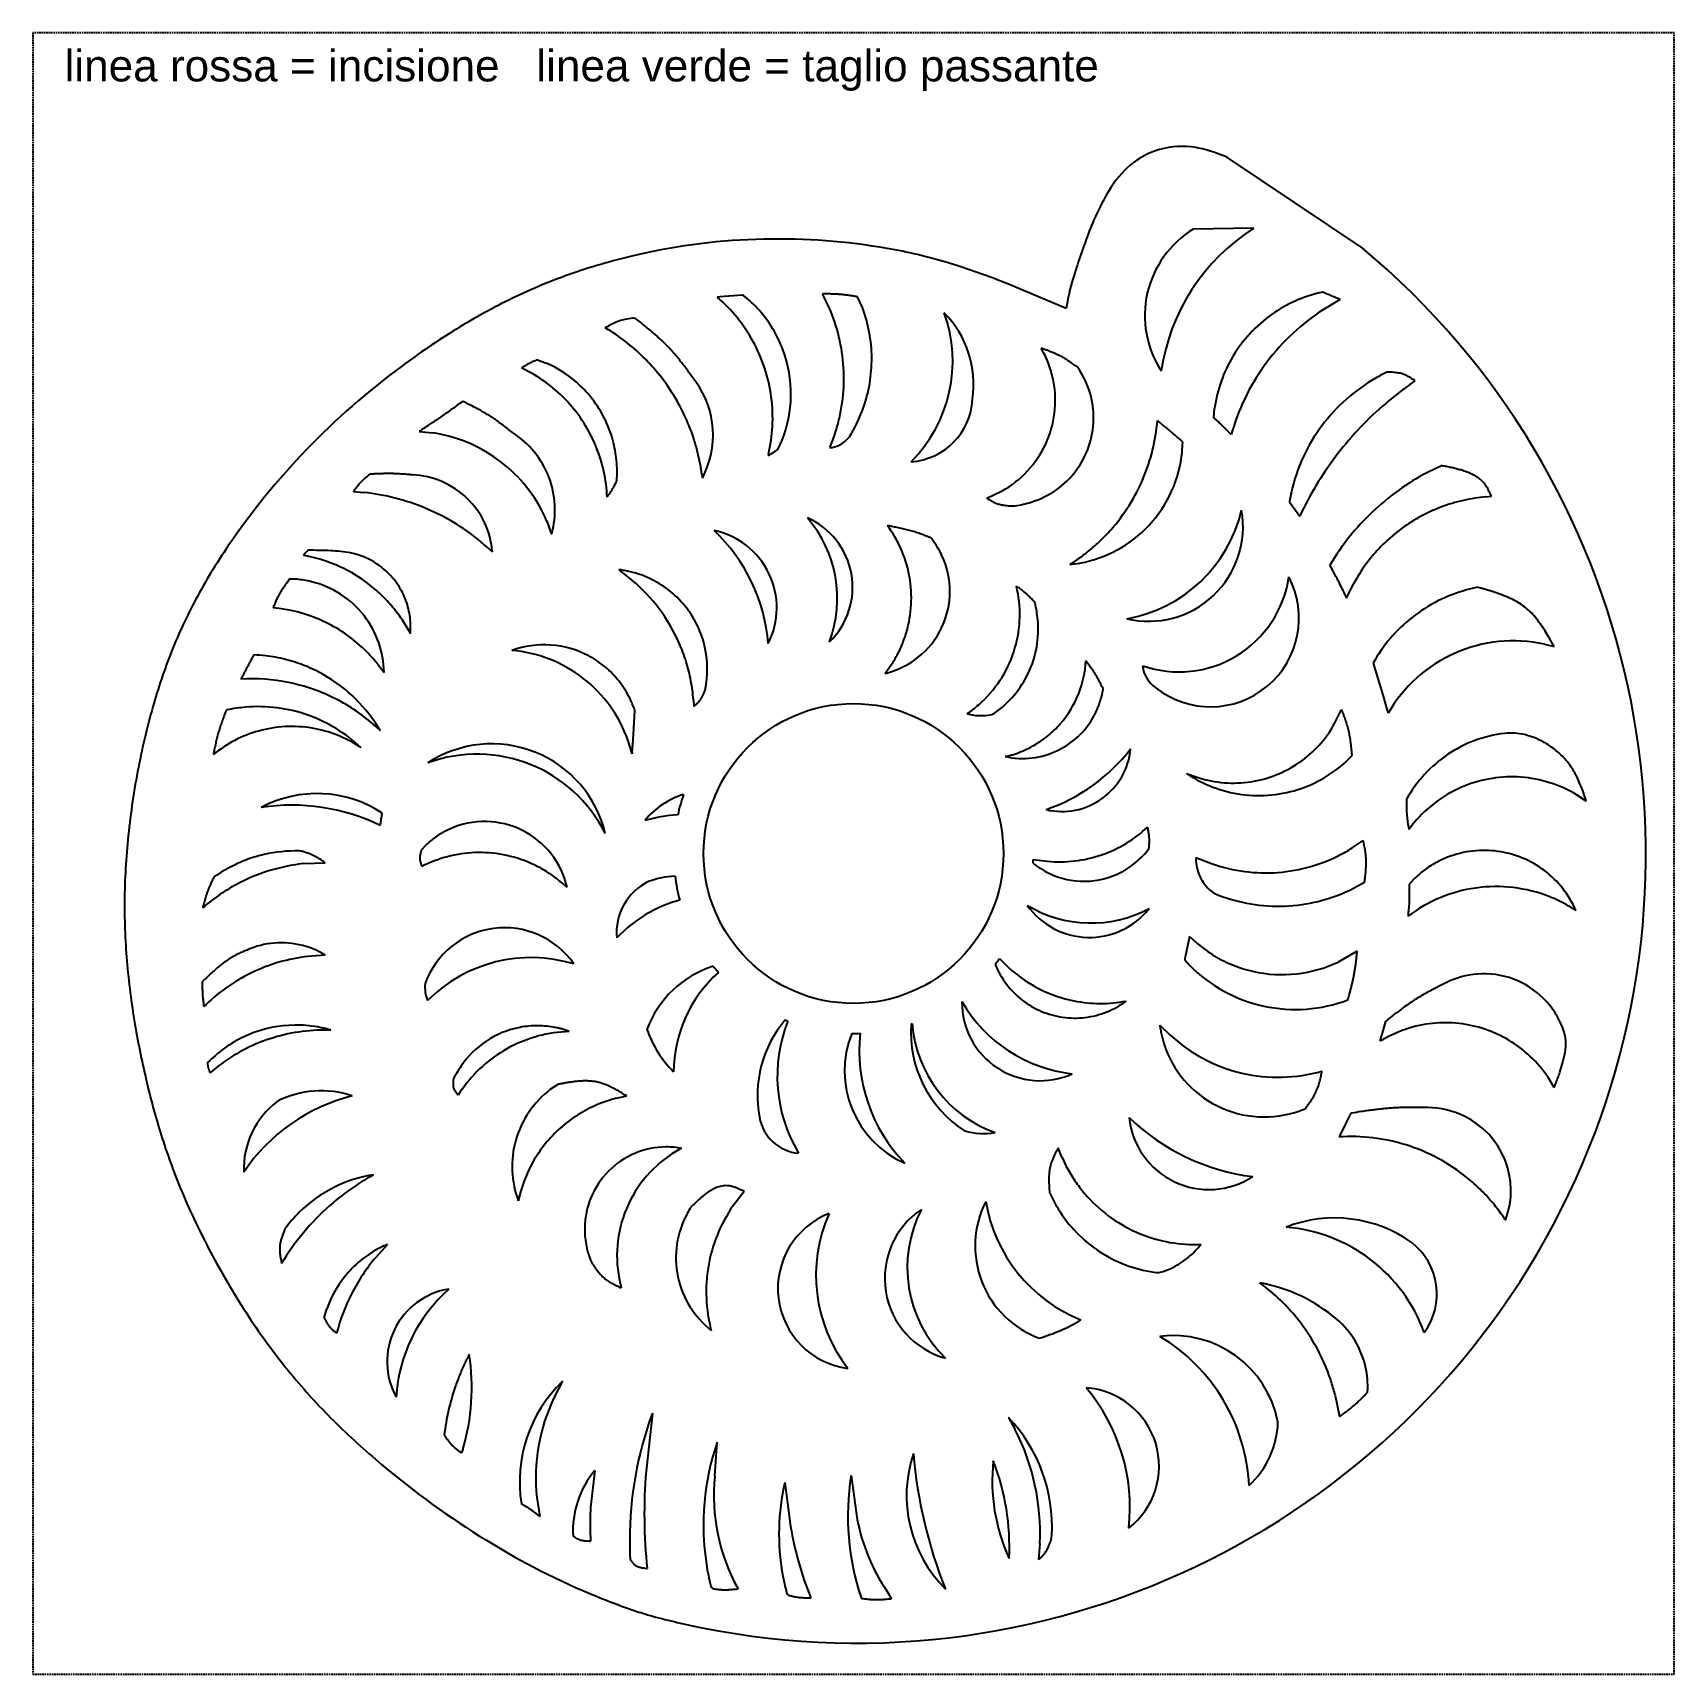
# Model space of a CAD drawing. Extents: x 0 to 520, y 0 to 520.
import ezdxf

# ---------------------------------------------------------------- set-up
doc = ezdxf.new("R2010")
doc.units = 0
doc.header["$MEASUREMENT"] = 0
doc.linetypes.add('DASHED', pattern=[0.75, 0.5, -0.25])
for name, color, linetype in [('APS_GEOMETRY', 3, 'Continuous'), ('INCISIONE', 10, 'Continuous'), ('WORK_VOLUME', 7, 'Continuous')]:
    doc.layers.add(name, color=color, linetype=linetype)

msp = doc.modelspace()

# ---------------------------------------------------------------- texts
at = {"insert": (10.048483, 514.607178), "char_height": 10, "attachment_point": 1}
msp.add_mtext_dynamic_manual_height_columns('{\\fArial|b0|i0|c0|p34;linea rossa = incisione   linea verde = taglio passante}', width=503.56936863, gutter_width=1, heights=[0], dxfattribs=at)

# ---------------------------------------------------------------- blocks, each defined once
blk = doc.blocks.new('APS_WVOL')
at = {"layer": 'WORK_VOLUME', "linetype": 'DASHED'}
for p, q in [((520, 520), (0, 520)), ((0, 520), (0, 0)), ((0, 520), (0, 520, 5)), ((520, 520, 5), (0, 520, 5)), ((0, 520, 5), (0, 0, 5)), ((520, 0), (520, 520)), ((520, 520), (520, 520, 5)), ((520, 0, 5), (520, 520, 5)), ((0, 0), (520, 0)), ((0, 0), (0, 0, 5)), ((0, 0, 5), (520, 0, 5)), ((520, 0), (520, 0, 5))]:
    blk.add_line(p, q, dxfattribs=at)

# ---------------------------------------------------------------- linework, layer by layer
at = {"color": 3}
msp.add_circle((260, 260, 5), 47.5, dxfattribs=at)
at = {"layer": 'APS_GEOMETRY'}
for p, q in [((421.121213, 451.880616, 5), (378.644128, 480.446674, 5)), ((327.328223, 432.656704, 5), (309.118407, 440.355977, 5)), ((327.347336, 432.662122, 5), (327.328223, 432.656704, 5))]:
    msp.add_line(p, q, dxfattribs=at)
for centre, radius, start, end in [((364.013007, 458.017063, 5), 25.999279, 80.242795, 105.667586), ((362.260778, 447.827372, 5), 36.338529, 70.968322, 80.242795), ((363.584407, 459.545173, 5), 24.4122, 105.667586, 130.71399), ((350.07305, 412.495108, 5), 73.713783, 67.195077, 70.968322), ((368.554297, 453.769996, 5), 32.031418, 130.71399, 149.108196), ((414.967405, 426.00134, 5), 86.117228, 149.108196, 159.426133), ((235.802617, 256.514041, 5), 198.16551, 91.206674, 102.911985), ((235.912233, 251.310005, 5), 203.3707, 80.14662, 91.206674), ((546.56372, 376.606027, 5), 226.678556, 159.426133, 163.230863), ((235.659797, 257.137029, 5), 197.526361, 102.911985, 109.061139), ((261.038733, 259.85562, 5), 250, 258.684074, 50.183575), ((242.779844, 290.849572, 5), 163.239149, 73.301409, 80.14662), ((227.183344, 238.859088, 5), 217.518622, 67.871773, 73.301409), ((228.846449, 276.856049, 5), 176.66344, 109.061139, 115.814306), ((401.624224, 420.280664, 5), 75.30177, 163.230863, 170.536194), ((236.03285, 261.999731, 5), 193.166609, 115.814306, 121.809186), ((270.415683, 206.565745, 5), 258.397782, 121.809186, 126.49077), ((259.708322, 221.040788, 5), 240.392937, 126.49077, 136.026485), ((253.448872, 227.079879, 5), 231.695159, 136.026485, 145.797148), ((216.836987, 251.963955, 5), 187.427255, 145.797148, 151.787514), ((194.607521, 263.889528, 5), 162.20091, 151.787514, 158.265705), ((207.784529, 258.636621, 5), 176.386346, 158.265705, 164.26922), ((267.69152, 241.762794, 5), 238.624385, 164.26922, 169.328845), ((279.996663, 239.444129, 5), 251.146077, 169.328845, 174.310188), ((239.722465, 243.456796, 5), 210.672473, 174.310188, 179.983375), ((236.935999, 243.457605, 5), 207.886008, 179.983375, 185.521812), ((276.525126, 247.284816, 5), 247.659699, 185.521812, 190.183297), ((322.338952, 255.514236, 5), 294.206772, 190.183297, 193.917892), ((267.074833, 241.819434, 5), 237.271103, 193.917892, 198.234383), ((230.795911, 229.867402, 5), 199.074097, 198.234383, 203.53698), ((268.058038, 246.098041, 5), 239.717667, 203.53698, 208.586099), ((285.645422, 255.681459, 5), 259.746594, 208.586099, 213.564419), ((239.069721, 224.778311, 5), 203.851153, 213.564419, 219.489564), ((235.232397, 221.616239, 5), 198.878854, 219.489564, 225.260827), ((274.270458, 261.011353, 5), 254.340058, 225.260827, 229.920994), ((289.638927, 279.275576, 5), 278.209949, 229.920994, 238.360259), ((269.728015, 246.961093, 5), 240.253787, 238.360259, 247.751978), ((258.991961, 220.716096, 5), 211.897787, 247.751978, 249.142712), ((256.177783, 213.329976, 5), 203.993714, 249.142712, 250.579883), ((255.322028, 210.902648, 5), 201.419955, 250.579883, 251.315203), ((254.303874, 207.892013, 5), 198.241817, 251.315203, 252.061277), ((254.02165, 207.020246, 5), 197.325505, 252.061277, 252.249438), ((253.80284, 206.336705, 5), 196.607796, 252.249438, 252.438245), ((253.736593, 206.127386, 5), 196.388244, 252.438245, 252.485547), ((253.68402, 205.960791, 5), 196.21355, 252.485547, 252.53289), ((205.382642, 52.461205, 5), 35.293862, 252.53289, 255.195495), ((263.665866, 272.984146, 5), 263.388802, 255.195495, 258.684074)]:
    msp.add_arc(centre, radius, start, end, dxfattribs=at)
at = {"layer": 'INCISIONE'}
for p, q in [((386.825511, 458.119229, 5), (367.646489, 457.782407, 5)), ((224.848662, 436.908512, 5), (223.403488, 436.793838, 5)), ((217.622793, 436.335143, 5), (216.809883, 436.270639, 5)), ((219.067967, 436.449817, 5), (217.622793, 436.335143, 5)), ((220.51314, 436.56449, 5), (219.067967, 436.449817, 5)), ((221.958314, 436.679164, 5), (220.51314, 436.56449, 5)), ((223.403488, 436.793838, 5), (221.958314, 436.679164, 5)), ((262.816887, 432.951382, 5), (261.280352, 436.38242, 5)), ((414.180411, 435.49953, 5), (407.549956, 431.456444, 5)), ((159.84851, 416.390734, 5), (162.637767, 415.366303, 5)), ((319.927908, 419.206444, 5), (319.457973, 420.094923, 5)), ((156.226268, 413.109284, 5), (154.863148, 413.832623, 5)), ((436.144832, 408.455822, 5), (437.920382, 409.778348, 5)), ((374.188443, 397.993709, 5), (374.407656, 401.065224, 5)), ((122.475812, 393.764728, 5), (122.376807, 393.699197, 5)), ((122.376807, 393.699197, 5), (126.669536, 393.246838, 5)), ((122.673822, 393.895792, 5), (122.475812, 393.764728, 5)), ((236.052551, 388.003976, 5), (237.385316, 390.903943, 5)), ((233.022855, 386.014899, 5), (234.234734, 386.81053, 5)), ((233.08831, 386.524336, 5), (233.022855, 386.014899, 5)), ((234.234734, 386.81053, 5), (235.446612, 387.606161, 5)), ((235.446612, 387.606161, 5), (236.052551, 388.003976, 5)), ((252.568091, 388.774852, 5), (252.53309, 388.566065, 5)), ((212.005404, 379.765918, 5), (212.12281, 378.93263, 5)), ((446.49573, 382.876188, 5), (441.81943, 380.696728, 5)), ((447.091153, 382.750913, 5), (446.694631, 382.834329, 5)), ((101.550543, 374.640433, 5), (104.864788, 374.359649, 5)), ((302.238954, 372.566323, 5), (307.063374, 374.869646, 5)), ((398.142336, 371.435263, 5), (399.104181, 370.086524, 5)), ((399.104181, 370.086524, 5), (400.066025, 368.737785, 5)), ((460.363851, 372.981038, 5), (462.096382, 373.159308, 5)), ((400.066025, 368.737785, 5), (401.388561, 366.883269, 5)), ((164.363912, 361.294458, 5), (164.405783, 361.226918, 5)), ((86.085776, 354.88232, 5), (85.717896, 354.444692, 5)), ((86.380081, 355.232423, 5), (86.085776, 354.88232, 5)), ((86.674385, 355.582526, 5), (86.380081, 355.232423, 5)), ((86.968689, 355.932628, 5), (86.674385, 355.582526, 5)), ((145.32702, 355.743072, 5), (145.578151, 355.588838, 5)), ((185.624261, 349.908708, 5), (189.923911, 346.505555, 5)), ((328.935311, 351.819761, 5), (328.551975, 351.554655, 5)), ((416.23918, 340.911909, 5), (418.406183, 345.389356, 5)), ((116.896595, 334.198032, 5), (119.608459, 329.659111, 5)), ((69.931935, 322.868681, 5), (69.437624, 321.940219, 5)), ((478.912039, 326.276285, 5), (481.972176, 325.545051, 5)), ((111.111776, 317.543417, 5), (111.294082, 317.364763, 5)), ((424.628041, 320.317755, 5), (426.084726, 315.470548, 5)), ((66.483272, 316.36335, 5), (65.88768, 315.232809, 5)), ((270.065093, 317.08924, 5), (270.078539, 317.057397, 5)), ((426.084726, 315.470548, 5), (427.54141, 310.623341, 5)), ((209.276599, 308.719353, 5), (209.45472, 306.587627, 5)), ((427.54141, 310.623341, 5), (428.998095, 305.776134, 5)), ((296.01844, 304.312801, 5), (296.008537, 304.230241, 5)), ((412.437995, 301.133984, 5), (414.642355, 305.637935, 5)), ((428.998095, 305.776134, 5), (429.362266, 304.564332, 5)), ((429.362266, 304.564332, 5), (429.412059, 304.42062, 5)), ((109.927685, 299.082813, 5), (110.024532, 299.009715, 5)), ((103.783179, 293.668722, 5), (103.880661, 293.604085, 5)), ((189.872763, 291.53436, 5), (188.632513, 295.684923, 5)), ((189.879817, 291.638435, 5), (189.872763, 291.53436, 5)), ((189.893922, 291.846584, 5), (189.879817, 291.638435, 5)), ((308.173875, 290.7157, 5), (308.050998, 290.680952, 5)), ((365.531375, 285.382702, 5), (369.163604, 284.041137, 5)), ((492.168565, 276.625084, 5), (488.095668, 279.187489, 5)), ((437.662536, 269.776602, 5), (435.918811, 267.631614, 5)), ((124.70811, 262.829797, 5), (123.045899, 261.029517, 5)), ((418.002018, 261.767711, 5), (421.488903, 264.151052, 5)), ((85.896832, 256.78496, 5), (92.606408, 257.094196, 5)), ((316.949608, 256.899147, 5), (316.951827, 257.657054, 5)), ((316.967353, 258.071085, 5), (321.392004, 257.565339, 5)), ((368.418928, 258.745685, 5), (372.537833, 257.143622, 5)), ((168.687296, 249.772608, 5), (169.282174, 249.315114, 5)), ((437.962085, 252.284028, 5), (436.087748, 250.243976, 5)), ((488.785709, 242.011768, 5), (488.840514, 241.982963, 5)), ((365.907007, 231.153735, 5), (365.385091, 228.584554, 5)), ((366.428923, 233.722916, 5), (365.907007, 231.153735, 5)), ((368.548118, 231.839308, 5), (366.428923, 233.722916, 5)), ((419.595109, 229.04301, 5), (413.497893, 225.615364, 5)), ((92.652802, 227.778358, 5), (88.346514, 227.502728, 5)), ((305.033461, 225.064901, 5), (305.345015, 225.480166, 5)), ((305.345015, 225.480166, 5), (305.656569, 225.895431, 5)), ((305.656569, 225.895431, 5), (305.968123, 226.310696, 5)), ((305.968123, 226.310696, 5), (306.279677, 226.725961, 5)), ((306.279677, 226.725961, 5), (309.757012, 223.297562, 5)), ((364.993654, 226.657668, 5), (364.928415, 226.336521, 5)), ((364.928415, 226.336521, 5), (366.46523, 224.574848, 5)), ((365.124133, 227.299964, 5), (364.993654, 226.657668, 5)), ((365.385091, 228.584554, 5), (365.124133, 227.299964, 5)), ((54.923987, 212.198911, 5), (54.163931, 211.523789, 5)), ((94.427511, 204.060238, 5), (89.974263, 203.994547, 5)), ((169.934879, 203.633466, 5), (166.146374, 203.316176, 5)), ((357.040007, 205.657639, 5), (360.262266, 202.536233, 5)), ((426.82377, 200.586244, 5), (427.984508, 204.509252, 5)), ((427.984508, 204.509252, 5), (428.691833, 206.899834, 5)), ((427.446483, 200.873196, 5), (426.82377, 200.586244, 5)), ((482.0106, 185.848723, 5), (479.944504, 189.228402, 5)), ((166.505404, 186.881174, 5), (164.038887, 185.29485, 5)), ((184.943764, 182.462807, 5), (188.143319, 183.193752, 5)), ((417.48822, 177.530484, 5), (415.914149, 174.372022, 5)), ((415.914149, 174.372022, 5), (413.833578, 170.197238, 5)), ((205.492958, 166.594804, 5), (202.489315, 164.818893, 5)), ((326.029943, 163.813336, 5), (324.844684, 166.751041, 5)), ((107.468385, 157.949633, 5), (107.970376, 158.249549, 5)), ((221.802334, 148.351262, 5), (225.370885, 152.991046, 5)), ((466.503346, 143.925109, 5), (466.567943, 143.867988, 5)), ((112.329295, 136.162407, 5), (108.617586, 132.024337, 5)), ((92.334841, 112.850222, 5), (93.130187, 115.733013, 5)), ((138.264692, 101.311355, 5), (138.264763, 101.311329, 5)), ((167.833425, 92.788768, 5), (165.183248, 87.742538, 5)), ((412.605045, 88.281613, 5), (413.94232, 81.585344, 5)), ((196.273963, 82.658307, 5), (194.286779, 64.265836, 5)), ((309.078125, 81.362955, 5), (311.256282, 77.411812, 5)), ((216.031341, 62.754668, 5), (216.798984, 73.462537, 5)), ((136.26121, 71.203808, 5), (135.835079, 70.10304, 5)), ((178.007618, 64.517284, 5), (176.777282, 53.807431, 5)), ((259.231321, 62.933709, 5), (261.205805, 49.025776, 5)), ((238.206112, 60.688468, 5), (240.0918, 46.811353, 5)), ((159.679409, 55.974446, 5), (160.632541, 49.952307, 5)), ((176.579737, 45.780118, 5), (176.652209, 42.147771, 5)), ((322.647991, 42.614051, 5), (322.823027, 43.962194, 5)), ((319.022687, 41.43209, 5), (318.629822, 36.36813, 5)), ((270.626988, 26.228375, 5), (272.010823, 23.897181, 5))]:
    msp.add_line(p, q, dxfattribs=at)
for centre, radius, start, end in [((384.354214, 430.417379, 5), 32.062327, 121.406163, 213.156933), ((421.531302, 403.514627, 5), 64.700498, 122.439371, 171.675967), ((224.882035, 436.487932, 5), 0.421902, 51.485948, 94.536882), ((200.60598, 405.984107, 5), 39.406645, 41.605502, 51.485948), ((200.944897, 410.534757, 5), 56.02185, 8.569222, 28.521569), ((246.01297, -277.452976, 5), 714.749657, 89.602926, 89.666939), ((249.787748, 267.22038, 5), 170.063221, 89.410825, 89.602926), ((250.213541, 308.626224, 5), 128.655188, 89.081186, 89.410825), ((250.969929, 355.789339, 5), 81.486008, 88.616756, 89.081186), ((251.267831, 368.126424, 5), 69.145327, 88.017201, 88.616756), ((251.837649, 384.585529, 5), 52.676361, 87.282222, 88.017201), ((252.101055, 390.134453, 5), 47.121188, 86.411652, 87.282222), ((252.61914, 398.395995, 5), 38.843418, 85.405583, 86.411652), ((252.66019, 398.906812, 5), 38.330954, 84.385254, 85.405583), ((251.886634, 391.038332, 5), 46.237367, 83.498777, 84.385254), ((251.286887, 385.775418, 5), 51.534344, 82.74665, 83.498777), ((249.332956, 370.423438, 5), 67.010167, 82.128739, 82.74665), ((247.765644, 359.086663, 5), 78.454771, 81.644757, 82.128739), ((417.835141, 395.007775, 5), 43.834999, 102.749915, 125.371043), ((408.439701, 436.529935, 5), 1.263129, 68.477795, 102.749915), ((273.356933, 93.991716, 5), 369.474734, 68.339342, 68.477795), ((355.598471, 301.06935, 5), 146.663564, 68.06082, 68.339342), ((367.594381, 330.851248, 5), 114.556505, 67.642184, 68.06082), ((183.821544, 397.939364, 5), 50.571901, 28.763294, 49.284332), ((200.141223, 405.571397, 5), 40.028198, 31.268557, 41.605502), ((241.632047, 317.324309, 5), 120.665139, 81.294375, 81.644757), ((236.029379, 280.734733, 5), 157.681176, 81.077294, 81.294375), ((175.402674, -105.418047, 5), 548.564236, 80.993303, 81.077294), ((219.5526, 416.660935, 5), 46.229614, 0.517738, 20.633029), ((380.861904, 363.10806, 5), 79.677727, 67.089533, 67.642184), ((377.292052, 354.661342, 5), 88.847836, 66.610518, 67.089533), ((347.9253, 286.764586, 5), 162.823343, 66.3069, 66.610518), ((318.180396, 218.981627, 5), 236.845561, 66.220847, 66.3069), ((169.018618, -119.546939, 5), 606.779104, 66.178622, 66.220847), ((-82.412019, -689.040845, 5), 1229.306753, 66.176424, 66.178621), ((-400.73337, -1409.968522, 5), 2017.383652, 66.174914, 66.176426), ((148.645246, 371.695975, 5), 63.87201, 45.516888, 59.183083), ((231.140357, 340.103946, 5), 99.751238, 118.93286, 119.93243), ((194.076135, 407.15475, 5), 23.138139, 115.895262, 118.93286), ((190.645909, 414.220507, 5), 15.283754, 108.684751, 115.895262), ((190.227923, 415.456479, 5), 13.979017, 100.838913, 108.684751), ((194.086523, 395.303357, 5), 34.498206, 96.682777, 100.838913), ((190.269041, 427.88455, 5), 1.694132, 51.597082, 96.682777), ((-118.320943, 38.581615, 5), 498.468279, 51.345698, 51.597082), ((83.611821, 291.047302, 5), 175.1793, 50.790693, 51.345698), ((108.651792, 321.73916, 5), 135.568817, 49.929891, 50.790693), ((246.442732, 415.949029, 5), 44.986469, 314.979901, 19.905326), ((265.973081, 408.698762, 5), 32.057104, 351.407175, 44.744965), ((417.858959, 394.974224, 5), 43.876145, 125.371043, 149.105257), ((446.332453, 374.165676, 5), 69.183193, 124.0957, 144.37954), ((138.030284, 356.664204, 5), 89.930517, 48.760465, 49.929891), ((146.498699, 366.324139, 5), 77.084178, 47.279673, 48.760465), ((158.385812, 379.196915, 5), 59.562426, 45.485883, 47.279673), ((163.482235, 384.380517, 5), 52.293089, 43.379894, 45.485883), ((183.821544, 397.939364, 5), 50.571901, 7.52, 28.763294), ((200.141223, 405.571397, 5), 40.028198, 20.62025, 31.268557), ((169.479827, 389.965775, 5), 28.117178, 111.670741, 112.890843), ((195.320972, 324.933195, 5), 98.095755, 111.19914, 111.670741), ((148.645246, 371.695975, 5), 63.87201, 31.480387, 45.516888), ((164.194631, 385.053723, 5), 51.312928, 41.227841, 43.379894), ((158.096201, 379.709714, 5), 59.421522, 39.441639, 41.227841), ((141.283444, 365.879085, 5), 81.192032, 38.025879, 39.441639), ((200.141223, 405.571397, 5), 40.028198, 359.102854, 20.62025), ((200.944897, 410.534757, 5), 56.02185, 348.258875, 8.569222), ((219.5526, 416.660935, 5), 46.229614, 340.150984, 0.517738), ((217.36232, 138.238385, 5), 299.777634, 69.809425, 70.088317), ((291.201062, 403.506924, 5), 32.73693, 19.815797, 28.657064), ((294.854845, 348.963854, 5), 75.25522, 69.008461, 69.809425), ((301.383825, 365.97994, 5), 57.029557, 67.68008, 69.008461), ((309.278006, 385.208896, 5), 36.243244, 65.817646, 67.68008), ((311.621837, 390.428457, 5), 30.521587, 63.416621, 65.817646), ((314.558232, 396.296553, 5), 23.959806, 60.523115, 63.416621), ((313.30887, 394.086234, 5), 26.498785, 57.960314, 60.523115), ((306.685838, 383.503484, 5), 38.983142, 56.037944, 57.960314), ((417.858959, 394.974224, 5), 43.876145, 149.105257, 172.02028), ((225.011136, 304.556233, 5), 129.854032, 122.338794, 122.697695), ((174.03528, 385.071314, 5), 34.558617, 121.35429, 122.338794), ((169.724058, 392.146917, 5), 26.273039, 119.739387, 121.35429), ((134.535783, 370.913703, 5), 47.444117, 52.949294, 62.794735), ((165.060488, 400.309981, 5), 16.871737, 117.490225, 119.739387), ((164.062492, 402.227913, 5), 14.709686, 114.865244, 117.490225), ((166.75996, 396.407473, 5), 21.124814, 112.890843, 114.865244), ((147.640453, 381.047732, 5), 37.452421, 46.436333, 66.394533), ((127.77342, 355.314067, 5), 98.342552, 36.977884, 38.025879), ((67.412065, 309.865043, 5), 173.901185, 36.294242, 36.977884), ((-392.632217, -27.999898, 5), 744.684384, 35.972082, 36.294242), ((291.201062, 403.506924, 5), 32.73693, 10.796731, 19.815797), ((300.658016, 374.554093, 5), 49.773241, 54.501456, 56.037944), ((207.088287, 243.367118, 5), 210.910811, 53.991523, 54.501456), ((308.104344, 398.053368, 5), 27.958674, 358.813697, 34.723772), ((446.332453, 374.165676, 5), 69.183193, 144.37954, 164.458242), ((463.179824, 344.252809, 5), 76.338956, 116.618679, 119.502984), ((429.162066, 412.129424, 5), 0.415028, 86.956949, 116.618679), ((389.776501, -328.740394, 5), 742.331001, 86.947675, 86.956949), ((415.97771, 162.622205, 5), 250.270326, 86.926509, 86.947675), ((422.306205, 280.484326, 5), 132.238426, 86.722692, 86.926509), ((426.728164, 357.707221, 5), 54.889029, 86.327166, 86.722692), ((427.817936, 374.684248, 5), 37.877061, 84.950808, 86.327166), ((429.364268, 392.185832, 5), 20.307298, 82.768348, 84.950808), ((429.856503, 396.065033, 5), 16.396992, 79.742286, 82.768348), ((430.722904, 400.852613, 5), 11.531647, 75.839519, 79.742286), ((431.120693, 402.42923, 5), 9.905623, 71.051975, 75.839519), ((431.599937, 403.825168, 5), 8.42971, 65.598522, 71.051975), ((431.020849, 402.548664, 5), 9.831425, 61.101466, 65.598522), ((428.146858, 397.342124, 5), 15.778515, 57.918624, 61.101466), ((134.535783, 370.913703, 5), 47.444117, 42.806438, 52.949294), ((147.640453, 381.047732, 5), 37.452421, 25.634361, 46.436333), ((186.753651, 392.517394, 5), 28.777422, 331.831689, 35.972082), ((291.201062, 403.506924, 5), 32.73693, 335.042937, 10.796731), ((452.981048, 362.276895, 5), 55.629472, 119.502984, 143.368485), ((497.234454, 322.067447, 5), 105.805922, 125.266077, 128.213257), ((425.34258, 392.868492, 5), 21.058417, 55.996268, 57.918624), ((393.468831, 345.620355, 5), 78.052472, 55.284037, 55.996268), ((-97.230027, 725.991349, 5), 398.340956, 304.999776, 305.287283), ((-166.563339, 823.960396, 5), 518.361964, 305.287283, 305.467741), ((-846.64844, 1778.54092, 5), 1690.428396, 305.467741, 305.541175), ((136.325171, 402.555444, 5), 0.59885, 63.002162, 125.541175), ((-18.360106, 98.940173, 5), 341.347684, 62.483945, 63.002162), ((80.991648, 289.662614, 5), 126.299269, 61.569173, 62.483945), ((104.052332, 332.257665, 5), 77.862368, 60.255156, 61.569173), ((134.535783, 370.913703, 5), 47.444117, 22.242371, 42.806438), ((148.645246, 371.695975, 5), 63.87201, 24.450992, 31.480387), ((183.821544, 397.939364, 5), 50.571901, 357.069173, 7.52), ((200.141223, 405.571397, 5), 40.028198, 338.504508, 359.102854), ((215.692466, 418.0544, 5), 50.333561, 330.2659, 340.150984), ((276.885656, 404.89128, 5), 20.807886, 273.736895, 357.294396), ((497.234454, 322.067447, 5), 105.805922, 131.175485, 143.096354), ((497.234454, 322.067447, 5), 105.805922, 128.213257, 131.175485), ((-425.921996, 1223.687284, 5), 994.74159, 303.524392, 303.644543), ((-121.556168, 766.351638, 5), 445.383373, 303.644543, 303.864927), ((-70.743868, 690.634879, 5), 354.197204, 303.864927, 304.185568), ((-11.09348, 602.814423, 5), 248.034115, 304.185568, 304.605204), ((-18.669526, 613.794392, 5), 261.374138, 304.605204, 304.999776), ((110.148034, 342.925161, 5), 65.576072, 58.539797, 60.255156), ((118.526472, 356.618869, 5), 49.522541, 56.423519, 58.539797), ((118.241022, 356.188849, 5), 50.038679, 54.374028, 56.423519), ((101.559984, 332.911322, 5), 78.676072, 52.913724, 54.374028), ((86.376833, 312.8256, 5), 103.854719, 52.040016, 52.913724), ((147.640453, 381.047732, 5), 37.452421, 15.328917, 25.634361), ((148.645246, 371.695975, 5), 63.87201, 17.484149, 24.450992), ((183.821544, 397.939364, 5), 50.571901, 346.954851, 357.069173), ((200.944897, 410.534757, 5), 56.02185, 343.272274, 348.258875), ((308.104344, 398.053368, 5), 27.958674, 323.425153, 358.813697), ((297.005179, 401.98413, 5), 59.464252, 337.100057, 355.344768), ((-2300.637116, -2860.996581, 5), 4204.134181, 50.793525, 50.803968), ((-275.865222, -378.953661, 5), 1000.973511, 50.762198, 50.793525), ((-125.718938, -195.103914, 5), 763.60326, 50.711415, 50.762198), ((46.638499, 15.561345, 5), 491.414103, 50.640691, 50.711415), ((92.626955, 71.629745, 5), 418.897872, 50.550024, 50.640691), ((-124.479449, -161.327493, 5), 749.339625, 48.264199, 48.28111), ((157.86327, 155.168643, 5), 325.208496, 48.232429, 48.264199), ((222.580734, 227.63369, 5), 228.051236, 48.124307, 48.232429), ((289.774668, 302.586499, 5), 127.388688, 47.956726, 48.124307), ((311.573687, 326.760021, 5), 94.83786, 47.443085, 47.956726), ((336.485611, 353.892456, 5), 58.003461, 46.697029, 47.443085), ((334.988688, 352.304126, 5), 60.186022, 45.958457, 46.697029), ((322.143816, 339.022157, 5), 78.663073, 45.354285, 45.958457), ((452.981048, 362.276895, 5), 55.629472, 143.368485, 167.195997), ((-1899.794381, 3449.292029, 5), 3664.126607, 303.501898, 303.510013), ((-824.682625, 1825.591965, 5), 1716.752174, 303.510014, 303.524392), ((119.755113, 346.879552, 5), 46.88, 54.106521, 81.51839), ((-118.990144, 49.58911, 5), 437.724523, 51.749282, 52.040016), ((136.304639, 368.825751, 5), 29.110421, 21.116606, 57.35727), ((147.640453, 381.047732, 5), 37.452421, 5.303251, 15.328917), ((148.645246, 371.695975, 5), 63.87201, 14.039857, 17.484149), ((200.944897, 410.534757, 5), 56.02185, 338.358884, 343.272274), ((251.740795, 397.169619, 5), 8.639958, 295.268747, 315.490816), ((251.025133, 397.873123, 5), 9.643497, 315.490816, 330.2659), ((154.575262, 146.912873, 5), 321.403554, 50.439414, 50.550024), ((175.682826, 172.4633, 5), 288.262137, 50.308858, 50.439414), ((207.46387, 210.755797, 5), 238.499198, 50.158357, 50.308858), ((222.256542, 228.484296, 5), 215.409745, 49.987911, 50.158357), ((225.012378, 231.767167, 5), 211.123503, 49.813548, 49.987911), ((207.100582, 210.56125, 5), 238.881805, 49.664547, 49.813548), ((162.115966, 157.5837, 5), 308.381708, 49.541532, 49.664547), ((129.024071, 118.78115, 5), 359.378878, 49.444501, 49.541532), ((8.894128, -21.597369, 5), 544.141786, 49.373452, 49.444501), ((-96.289468, -144.202158, 5), 705.682873, 49.328384, 49.373452), ((-1061.079194, -1266.998316, 5), 2186.051216, 49.309295, 49.328384), ((323.410371, 391.300715, 5), 40.899352, 349.906916, 358.560386), ((363.939207, 390.282172, 5), 0.357719, 358.560386, 49.309295), ((312.438755, 329.196326, 5), 92.473764, 44.884538, 45.354285), ((275.361847, 292.268552, 5), 144.803083, 44.549131, 44.884538), ((242.731158, 260.147415, 5), 190.590956, 44.347949, 44.549131), ((-193.605648, -166.36931, 5), 800.76005, 44.280899, 44.347949), ((119.755113, 346.879552, 5), 46.88, 26.489961, 54.106521), ((134.535783, 370.913703, 5), 47.444117, 2.375871, 22.242371), ((148.645246, 371.695975, 5), 63.87201, 10.629481, 14.039857), ((251.740795, 397.169619, 5), 8.639958, 275.261488, 295.268747), ((200.944897, 410.534757, 5), 56.02185, 337.14389, 337.750674), ((200.944897, 410.534757, 5), 56.02185, 337.750674, 338.358884), ((291.201062, 403.506924, 5), 32.73693, 298.982258, 335.042937), ((497.234454, 322.067447, 5), 105.805922, 143.096354, 154.940052), ((147.823374, 329.484234, 5), 65.225833, 129.436271, 130.588454), ((107.321658, 378.728239, 5), 1.46565, 92.561014, 129.436271), ((124.413246, -3.395198, 5), 383.971132, 92.357713, 92.561014), ((116.11326, 198.192431, 5), 182.212707, 91.966634, 92.357713), ((113.56638, 272.363909, 5), 107.997515, 91.38734, 91.966634), ((113.136397, 290.118299, 5), 90.237919, 90.619341, 91.38734), ((112.888031, 313.093983, 5), 67.260892, 89.662282, 90.619341), ((112.939383, 321.805989, 5), 58.548735, 88.5162, 89.662282), ((113.075297, 327.053038, 5), 53.299926, 87.268689, 88.5162), ((112.602969, 317.152331, 5), 63.211893, 86.270556, 87.268689), ((110.266676, 281.310376, 5), 99.129911, 85.558408, 86.270556), ((107.831687, 249.962373, 5), 130.572341, 85.131547, 85.558408), ((72.316428, -167.002662, 5), 549.04716, 84.989341, 85.131547), ((119.17546, 353.482367, 5), 26.486587, 46.110152, 87.629901), ((146.98429, 380.986824, 5), 38.111404, 355.69139, 5.303251), ((148.645246, 371.695975, 5), 63.87201, 8.938728, 10.629481), ((148.645246, 371.695975, 5), 63.87201, 7.258465, 8.938728), ((308.104344, 398.053368, 5), 27.958674, 305.308291, 323.425153), ((324.545408, 391.098675, 5), 39.746473, 312.334632, 349.906916), ((478.965407, 310.480565, 5), 79.436347, 117.879877, 133.435913), ((627.919651, 1244.521846, 5), 880.538403, 258.109761, 258.115911), ((767.24965, 1906.601282, 5), 1557.119535, 258.115912, 258.119912), ((317.927313, -230.933358, 5), 627.129718, 78.073669, 78.114279), ((391.477133, 117.292357, 5), 271.221409, 77.997557, 78.073669), ((408.77827, 198.670747, 5), 188.024222, 77.736394, 77.997557), ((427.191206, 283.378569, 5), 101.338287, 77.325242, 77.736394), ((433.374982, 310.874626, 5), 73.155452, 76.02508, 77.325242), ((441.428757, 343.236896, 5), 39.806092, 74.029427, 76.02508), ((443.716051, 351.229126, 5), 31.493002, 71.252423, 74.029427), ((447.140441, 361.318456, 5), 20.838378, 67.595029, 71.252423), ((448.453845, 364.50423, 5), 17.392484, 62.959204, 67.595029), ((450.575824, 368.661527, 5), 12.724945, 57.277103, 62.959204), ((843.968103, -151.165641, 5), 909.755935, 144.687347, 144.69254), ((362.196762, 190.10724, 5), 319.357083, 144.67586, 144.687347), ((161.868351, 332.074415, 5), 73.8247, 143.633761, 144.67586), ((119.587455, 363.208142, 5), 21.317718, 140.959344, 143.633761), ((115.24159, 366.732463, 5), 15.722419, 136.736327, 140.959344), ((116.884035, 365.186666, 5), 17.977882, 133.015479, 136.736327), ((121.179692, 360.582632, 5), 24.27469, 130.588454, 133.015479), ((136.304639, 368.825751, 5), 29.110421, 344.868527, 21.116606), ((154.462603, 392.841334, 5), 33.946878, 326.521082, 327.72933), ((160.770985, 388.857859, 5), 26.486064, 327.72933, 329.216185), ((156.311297, 391.514659, 5), 31.677153, 329.216185, 330.419584), ((142.070803, 399.597949, 5), 48.051866, 330.419584, 331.299968), ((129.49876, 406.48095, 5), 62.384765, 331.299968, 331.858012), ((14.153606, 468.178197, 5), 193.193995, 331.858012, 332.094535), ((184.066954, 378.19296, 5), 0.923642, 332.094535, 355.69139), ((308.104344, 398.053368, 5), 27.958674, 287.089745, 305.308291), ((297.005179, 401.98413, 5), 59.464252, 318.420625, 337.100057), ((459.511091, 360.792826, 5), 62.326032, 167.195997, 170.07075), ((451.409382, 369.958786, 5), 11.182966, 50.558515, 57.277103), ((452.5691, 371.368568, 5), 9.357472, 42.94693, 50.558515), ((453.019109, 371.78743, 5), 8.742692, 34.868992, 42.94693), ((449.620107, 369.418986, 5), 12.885486, 28.777474, 34.868992), ((444.775272, 366.757996, 5), 18.41299, 25.271425, 28.777474), ((392.110816, 341.895748, 5), 76.65109, 24.071003, 25.271425), ((97.800741, 305.726641, 5), 68.995583, 67.370425, 84.12353), ((97.800741, 305.726641, 5), 68.995583, 50.581608, 67.370425), ((119.17546, 353.482367, 5), 26.486587, 4.561534, 46.110152), ((23.37566, 481.926276, 5), 192.440515, 325.483281, 325.742566), ((144.625746, 399.347004, 5), 45.740414, 325.742566, 326.521082), ((408.391237, 543.983102, 5), 201.62346, 238.231548, 238.255339), ((368.35427, 479.27061, 5), 125.527038, 238.255339, 238.289308), ((324.653943, 408.543274, 5), 42.38815, 238.289308, 240.230158), ((310.177463, 383.235037, 5), 13.232099, 240.230158, 244.88353), ((308.643183, 379.962149, 5), 9.617433, 244.88353, 252.202765), ((309.160658, 381.574162, 5), 11.310468, 252.202765, 258.52724), ((310.089531, 386.150857, 5), 15.980472, 258.52724, 262.286259), ((316.605199, 434.254881, 5), 64.523762, 262.286259, 263.592127), ((310.15633, 376.833142, 5), 6.741032, 263.592127, 278.224335), ((306.188633, 404.284451, 5), 34.477595, 278.224335, 287.089745), ((398.255387, 371.515884, 5), 0.138853, 170.07075, 215.49431), ((464.796316, 320.543157, 5), 52.624881, 110.815076, 119.062687), ((464.796316, 320.543157, 5), 52.624881, 102.713286, 110.815076), ((464.796316, 320.543157, 5), 52.624881, 98.740733, 102.713286), ((464.796316, 320.543157, 5), 52.624881, 94.831608, 98.740733), ((119.755113, 346.879552, 5), 46.88, 23.180107, 26.489961), ((119.755113, 346.879552, 5), 46.88, 19.919162, 23.180107), ((235.647956, 344.326544, 5), 24.085632, 314.118143, 66.144465), ((215.540502, 340.733525, 5), 39.336551, 339.620858, 40.641749), ((353.491931, 363.48597, 5), 29.908682, 256.570405, 10.088876), ((338.66188, 379.206935, 5), 45.500036, 279.977945, 346.681336), ((477.943513, 311.559831, 5), 77.950049, 133.435913, 149.294561), ((464.796316, 320.543157, 5), 52.624881, 119.062687, 135.659832), ((97.800741, 305.726641, 5), 68.995583, 48.516125, 50.581608), ((119.755113, 346.879552, 5), 46.88, 19.112057, 19.919162), ((119.755113, 346.879552, 5), 46.88, 18.308325, 19.112057), ((119.755113, 346.879552, 5), 46.88, 18.107926, 18.308325), ((119.755113, 346.879552, 5), 46.88, 17.907742, 18.107926), ((210.658289, 337.828723, 5), 25.036087, 333.234833, 78.136862), ((177.483397, 321.872817, 5), 55.725583, 4.81887, 46.552825), ((239.799544, 340.941514, 5), 38.534847, 11.59892, 36.510054), ((84.727368, -592.032012, 5), 973.836806, 78.924839, 78.986344), ((227.301793, 136.34723, 5), 231.634821, 78.740235, 78.924839), ((238.133812, 190.755004, 5), 176.159254, 78.435842, 78.740235), ((250.872448, 253.010493, 5), 112.613847, 78.010069, 78.435842), ((254.377404, 269.514276, 5), 95.741989, 77.462421, 78.010069), ((259.295575, 291.630057, 5), 73.085949, 76.792358, 77.462421), ((261.053634, 299.121082, 5), 65.391391, 75.99937, 76.792358), ((263.841605, 310.302502, 5), 53.867635, 75.083069, 75.99937), ((264.96049, 314.502583, 5), 49.521076, 74.043297, 75.083069), ((266.857201, 321.136118, 5), 42.621706, 72.880257, 74.043297), ((267.780636, 324.134113, 5), 39.484716, 71.594657, 72.880257), ((268.655706, 326.763853, 5), 36.713204, 70.225252, 71.594657), ((266.782833, 321.554545, 5), 42.248955, 69.09088, 70.225252), ((258.895979, 300.910775, 5), 64.347998, 68.263154, 69.09088), ((251.733514, 282.945934, 5), 83.688019, 67.740754, 68.263154), ((183.402034, 115.99843, 5), 264.078319, 67.522518, 67.740754), ((283.953905, 359.022226, 5), 1.074053, 37.582341, 67.522518), ((262.347768, 342.393866, 5), 28.338086, 25.100346, 37.582341), ((324.545408, 391.098675, 5), 39.746473, 275.785417, 312.334632), ((297.005179, 401.98413, 5), 59.464252, 309.221037, 313.796748), ((297.005179, 401.98413, 5), 59.464252, 313.796748, 318.420625), ((77.463561, 307.60345, 5), 47.562968, 67.076643, 80.005978), ((87.216827, 355.724038, 5), 0.324164, 90.515094, 139.948841), ((88.338763, 230.930268, 5), 125.122978, 87.238616, 90.515094), ((91.824056, 303.190366, 5), 52.778875, 80.385268, 87.238616), ((98.058711, 339.994314, 5), 15.450582, 74.208683, 80.385268), ((95.742396, 331.80389, 5), 23.962243, 61.239808, 74.208683), ((97.800741, 305.726641, 5), 68.995583, 46.462377, 48.516125), ((263.777947, 343.063821, 5), 26.758766, 334.443888, 25.100346), ((297.005179, 401.98413, 5), 59.464252, 304.707065, 306.955527), ((297.005179, 401.98413, 5), 59.464252, 306.955527, 309.221037), ((464.796316, 320.543157, 5), 52.624881, 135.659832, 151.82684), ((77.463561, 307.60345, 5), 47.562968, 53.800451, 67.076643), ((95.742396, 331.80389, 5), 23.962243, 47.683551, 61.239808), ((95.742396, 331.80389, 5), 23.962243, 33.894192, 47.683551), ((182.015652, 318.444866, 5), 31.670102, 83.261042, 83.457296), ((182.015652, 318.444866, 5), 31.670102, 83.064647, 83.261042), ((182.015652, 318.444866, 5), 31.670102, 82.277695, 83.064647), ((182.015652, 318.444866, 5), 31.670102, 81.488594, 82.277695), ((182.015652, 318.444866, 5), 31.670102, 79.904206, 81.488594), ((182.015652, 318.444866, 5), 31.670102, 78.312028, 79.904206), ((182.015652, 318.444866, 5), 31.670102, 71.876887, 78.312028), ((182.015652, 318.444866, 5), 31.670102, 65.364689, 71.876887), ((239.799544, 340.941514, 5), 38.534847, 345.463163, 11.59892), ((297.005179, 401.98413, 5), 59.464252, 302.477168, 303.589704), ((297.005179, 401.98413, 5), 59.464252, 303.589704, 304.707065), ((-64.630606, 89.392526, 5), 542.935177, 28.570586, 28.849326), ((298.866778, 287.335716, 5), 129.036815, 27.735143, 28.570586), ((105.830596, 326.236766, 5), 31.978753, 146.870145, 148.059771), ((108.947137, 324.202804, 5), 35.700288, 145.862677, 146.870145), ((117.960771, 318.091548, 5), 46.590332, 145.036592, 145.862677), ((124.561695, 313.475811, 5), 54.644972, 144.390839, 145.036592), ((148.713198, 296.179192, 5), 84.351337, 143.92434, 144.390839), ((169.754811, 280.849071, 5), 110.385201, 143.636178, 143.92434), ((393.939388, 115.784342, 5), 388.78256, 143.525727, 143.636178), ((81.433768, 346.809254, 5), 0.153853, 89.484761, 143.525727), ((81.16764, 317.215981, 5), 29.748322, 85.219141, 89.484761), ((81.132778, 316.799151, 5), 30.166607, 80.834847, 85.219141), ((81.132778, 316.799151, 5), 30.166607, 76.340204, 80.834847), ((81.132778, 316.799151, 5), 30.166607, 37.947801, 76.340204), ((77.463561, 307.60345, 5), 47.562968, 47.140113, 53.800451), ((95.742396, 331.80389, 5), 23.962243, 20.26386, 33.894192), ((154.457268, 304.491894, 5), 54.982092, 36.898571, 49.82997), ((182.015652, 318.444866, 5), 31.670102, 52.275139, 65.364689), ((182.015652, 318.444866, 5), 31.670102, 39.379421, 52.275139), ((274.6756, 335.770901, 5), 38.014852, 343.706346, 13.569509), ((84.409706, 32.623347, 5), 386.023863, 53.842446, 53.941184), ((258.005029, 270.180341, 5), 91.798334, 53.546057, 53.842446), ((270.594172, 287.222224, 5), 70.610785, 53.097892, 53.546057), ((285.296874, 306.802884, 5), 46.124631, 52.481152, 53.097892), ((289.372401, 312.110598, 5), 39.432715, 51.695246, 52.481152), ((363.118695, 352.71814, 5), 35.185176, 250.80881, 351.636143), ((373.082803, 334.549218, 5), 28.065859, 231.893023, 27.71091), ((327.836456, 302.567811, 5), 96.306722, 26.428308, 27.735143), ((289.106907, 283.318441, 5), 139.556187, 25.473998, 26.428308), ((222.118188, 251.403769, 5), 213.758847, 25.206709, 25.473998), ((467.073834, 296.618649, 5), 48.613712, 105.40542, 128.204168), ((466.875863, 297.337113, 5), 47.868472, 100.980318, 105.40542), ((457.819276, 344.014818, 5), 0.320287, 73.79634, 100.980318), ((134.44526, -768.780489, 5), 1159.14907, 73.758813, 73.79634), ((366.371969, 27.37982, 5), 329.895649, 73.661097, 73.758813), ((398.144629, 135.76062, 5), 216.95363, 73.283927, 73.661097), ((428.644914, 237.319846, 5), 110.913337, 72.660949, 73.283927), ((389.244461, 205.767686, 5), 339.86812, 156.994294, 157.131479), ((150.732489, 307.038047, 5), 80.747208, 156.582306, 156.994294), ((133.456423, 314.520403, 5), 61.920416, 155.948012, 156.582306), ((113.614704, 323.376087, 5), 40.192163, 155.071408, 155.948012), ((108.256406, 325.866576, 5), 34.283365, 153.951066, 155.071408), ((101.089633, 329.369625, 5), 26.306274, 152.585986, 153.951066), ((98.333931, 330.7989, 5), 23.201967, 150.985341, 152.585986), ((98.908085, 330.48045, 5), 23.858521, 149.431751, 150.985341), ((101.103649, 329.183638, 5), 26.408467, 148.059771, 149.431751), ((77.463561, 307.60345, 5), 47.562968, 40.524545, 47.140113), ((77.463561, 307.60345, 5), 47.562968, 37.247078, 40.524545), ((95.742396, 331.80389, 5), 23.962243, 7.158665, 20.26386), ((182.015652, 318.444866, 5), 31.670102, 13.664561, 39.379421), ((294.994535, 319.22824, 5), 30.362476, 50.739703, 51.695246), ((296.96574, 321.63999, 5), 27.247643, 49.614378, 50.739703), ((299.959326, 325.159231, 5), 22.627403, 48.320595, 49.614378), ((299.485957, 324.627548, 5), 23.339277, 47.078442, 48.320595), ((294.721438, 319.504182, 5), 30.335671, 46.057592, 47.078442), ((291.123972, 315.771396, 5), 35.519825, 45.257802, 46.057592), ((277.692589, 302.218596, 5), 54.600717, 44.678393, 45.257802), ((265.795547, 290.45437, 5), 71.332024, 44.318605, 44.678393), ((141.721943, 169.29733, 5), 244.748538, 44.177856, 44.318605), ((316.467794, 339.098888, 5), 1.091645, 12.672331, 44.177856), ((276.599807, 330.134477, 5), 41.95504, 5.407145, 12.672331), ((-98.518683, 100.477648, 5), 568.140982, 25.079209, 25.206709), ((-697.130093, -179.667591, 5), 1229.062289, 25.073097, 25.079209), ((-1586.385726, -595.716316, 5), 2210.832182, 25.069168, 25.073097), ((-2380.912771, -967.380064, 5), 3087.990758, 25.068045, 25.06919), ((-6470.292284, -2880.201685, 5), 7602.623783, 25.067423, 25.068023), ((435.04715, 257.825821, 5), 89.431166, 71.785926, 72.660949), ((443.415582, 283.257496, 5), 62.658032, 70.650469, 71.785926), ((447.546918, 295.022126, 5), 50.189092, 67.556239, 70.650469), ((454.525674, 311.91722, 5), 31.909397, 63.28701, 67.556239), ((456.909507, 316.654267, 5), 26.606354, 57.766995, 63.28701), ((460.452737, 322.27364, 5), 19.963174, 50.994553, 57.766995), ((71.84035, 290.159165, 5), 47.876321, 66.400972, 84.907191), ((71.84035, 290.159165, 5), 47.876321, 47.541522, 66.400972), ((81.132778, 316.799151, 5), 30.166607, 1.074337, 37.947801), ((77.463561, 307.60345, 5), 47.562968, 33.996668, 37.247078), ((95.742396, 331.80389, 5), 23.962243, 354.864776, 7.158665), ((154.457268, 304.491894, 5), 54.982092, 23.761672, 36.898571), ((286.08207, 331.032008, 5), 32.430395, 334.812838, 5.407145), ((467.073834, 296.618649, 5), 48.613712, 128.204168, 150.82371), ((460.702913, 322.582522, 5), 19.565687, 44.101521, 50.994553), ((455.539154, 317.578225, 5), 26.756473, 38.588686, 44.101521), ((450.905123, 313.880425, 5), 32.685044, 34.445456, 38.588686), ((263.777947, 343.063821, 5), 26.758766, 283.61868, 334.443888), ((239.799544, 340.941514, 5), 38.534847, 339.043092, 345.463163), ((432.780996, 301.449445, 5), 54.662607, 31.579596, 34.445456), ((416.413657, 291.388223, 5), 73.87505, 29.892583, 31.579596), ((217.318713, 176.937847, 5), 303.521921, 29.314916, 29.892583), ((70.043616, 322.809216, 5), 0.126526, 86.983794, 151.966596), ((66.917338, 263.477373, 5), 59.540675, 83.331085, 86.983794), ((68.197735, 274.428148, 5), 48.5153, 79.627826, 83.331085), ((71.84035, 290.159165, 5), 47.876321, 42.889142, 47.541522), ((71.84035, 290.159165, 5), 47.876321, 38.291906, 42.889142), ((161.997213, 295.935579, 5), 30.18086, 85.927668, 109.84681), ((148.163352, 281.635863, 5), 42.838407, 52.430858, 85.19646), ((161.997213, 295.935579, 5), 30.18086, 62.077784, 85.927668), ((161.997213, 295.935579, 5), 30.18086, 50.18511, 62.077784), ((154.457268, 304.491894, 5), 54.982092, 17.222479, 23.761672), ((182.015652, 318.444866, 5), 31.670102, 347.812588, 13.664561), ((239.799544, 340.941514, 5), 38.534847, 329.657107, 332.747595), ((239.799544, 340.941514, 5), 38.534847, 332.747595, 339.043092), ((274.6756, 335.770901, 5), 38.014852, 313.174298, 343.706346), ((468.993183, 281.758036, 5), 45.609847, 114.039755, 150.206257), ((468.993183, 281.758036, 5), 45.609847, 77.439417, 114.039755), ((1671.810557, -529.436611, 5), 1814.511826, 152.183353, 152.199153), ((1452.88237, -413.927568, 5), 1566.980232, 152.163532, 152.183353), ((1150.584342, -254.297924, 5), 1225.123945, 152.139691, 152.163532), ((1029.095337, -190.080523, 5), 1087.706869, 152.11183, 152.139691), ((951.874349, -149.214526, 5), 1000.339193, 152.081879, 152.11183), ((1040.502543, -196.176634, 5), 1100.64072, 152.055144, 152.081879), ((1241.883908, -303.004516, 5), 1328.60267, 152.031931, 152.055144), ((1375.715145, -374.068203, 5), 1480.131042, 152.012239, 152.031931), ((1768.03189, -582.559235, 5), 1924.406789, 151.996068, 152.012239), ((2058.824998, -737.202278, 5), 2253.762376, 151.983418, 151.996068), ((3140.332736, -1312.651681, 5), 3478.834211, 151.97429, 151.983418), ((68.197735, 274.428148, 5), 48.5153, 75.880844, 79.627826), ((68.197735, 274.428148, 5), 48.5153, 68.285607, 75.880844), ((68.197735, 274.428148, 5), 48.5153, 60.609217, 68.285607), ((71.84035, 290.159165, 5), 47.876321, 37.152824, 38.291906), ((71.84035, 290.159165, 5), 47.876321, 36.018238, 37.152824), ((71.84035, 290.159165, 5), 47.876321, 35.452693, 36.018238), ((71.84035, 290.159165, 5), 47.876321, 34.888345, 35.452693), ((161.997213, 295.935579, 5), 30.18086, 38.089899, 50.18511), ((154.457268, 304.491894, 5), 54.982092, 10.758867, 17.222479), ((239.799544, 340.941514, 5), 38.534847, 321.942531, 322.126901), ((239.799544, 340.941514, 5), 38.534847, 322.126901, 322.866357), ((239.799544, 340.941514, 5), 38.534847, 322.866357, 323.608948), ((239.799544, 340.941514, 5), 38.534847, 323.608948, 325.103363), ((239.799544, 340.941514, 5), 38.534847, 325.103363, 326.609786), ((239.799544, 340.941514, 5), 38.534847, 326.609786, 329.657107), ((286.08207, 331.032008, 5), 32.430395, 304.924722, 334.812838), ((300.746844, 322.776908, 5), 32.910209, 338.383763, 356.961289), ((-245.736736, -116.01374, 5), 725.70848, 36.982229, 37.030038), ((196.042249, 216.675825, 5), 172.670491, 36.838755, 36.982229), ((234.064976, 245.160591, 5), 125.161443, 36.513262, 36.838755), ((275.435925, 275.788305, 5), 73.687058, 36.028735, 36.513262), ((285.324287, 282.9802, 5), 61.459913, 35.384553, 36.028735), ((298.207796, 292.130807, 5), 45.657432, 34.580064, 35.384553), ((302.456611, 295.059686, 5), 40.496932, 33.614738, 34.580064), ((308.751435, 299.244292, 5), 32.938113, 32.488353, 33.614738), ((361.38399, 320.608409, 5), 9.895018, 186.499702, 235.38104), ((69.375337, 256.621291, 5), 58.715192, 78.445595, 93.405348), ((2439.614551, -934.268247, 5), 2682.504699, 152.199153, 152.210932), ((69.375337, 256.621291, 5), 58.715192, 63.185646, 78.445595), ((68.197735, 274.428148, 5), 48.5153, 45.285986, 60.609217), ((148.163352, 281.635863, 5), 42.838407, 19.144686, 52.430858), ((161.997213, 295.935579, 5), 30.18086, 32.04913, 38.089899), ((154.457268, 304.491894, 5), 54.982092, 7.5677, 10.758867), ((239.799544, 340.941514, 5), 38.534847, 321.758361, 321.942531), ((311.552655, 301.028065, 5), 29.617168, 31.201227, 32.488353), ((312.839321, 301.807335, 5), 28.112917, 29.849019, 31.201227), ((309.619276, 299.959538, 5), 31.825469, 28.69229, 29.849019), ((301.016486, 295.251152, 5), 41.632451, 27.746005, 28.69229), ((294.543016, 291.845872, 5), 48.94694, 27.009602, 27.746005), ((270.074019, 279.373129, 5), 76.411483, 26.48225, 27.009602), ((248.53757, 268.643781, 5), 100.472604, 26.163144, 26.48225), ((-18.665157, 137.377171, 5), 398.177525, 26.051711, 26.163144), ((338.597017, 312.024893, 5), 0.511726, 348.479987, 26.051711), ((69.375337, 256.621291, 5), 58.715192, 55.609118, 63.185646), ((68.197735, 274.428148, 5), 48.5153, 30.442712, 45.285986), ((161.997213, 295.935579, 5), 30.18086, 26.057355, 32.04913), ((155.151904, 292.588412, 5), 37.800688, 20.146175, 26.057355), ((154.457268, 304.491894, 5), 54.982092, 4.409706, 7.5677), ((140.990162, 380.389393, 5), 100.668249, 312.851522, 313.150197), ((189.550623, 328.587596, 5), 29.664415, 313.150197, 313.90545), ((194.464287, 323.482515, 5), 22.5788, 313.90545, 315.125404), ((200.216675, 317.755252, 5), 14.461441, 315.125404, 316.821611), ((201.845078, 316.227235, 5), 12.228387, 316.821611, 319.006769), ((204.110671, 314.258255, 5), 9.226754, 319.006769, 321.6912), ((204.91864, 313.619959, 5), 8.197077, 321.6912, 324.877931), ((206.05257, 312.822367, 5), 6.810733, 324.877931, 328.54072), ((205.697451, 313.039637, 5), 7.227045, 328.54072, 331.952262), ((203.606993, 314.153388, 5), 9.595685, 331.952262, 334.722611), ((201.978397, 314.922436, 5), 11.396729, 334.722611, 336.858638), ((195.809411, 317.558997, 5), 18.105517, 336.858638, 338.375487), ((190.382632, 319.710296, 5), 23.943156, 338.375487, 339.303189), ((117.796349, 347.13375, 5), 101.537062, 339.303189, 339.610969), ((274.6756, 335.770901, 5), 38.014852, 309.521067, 313.174298), ((300.746844, 322.776908, 5), 32.910209, 318.780333, 338.383763), ((313.502722, 315.930884, 5), 25.83177, 338.98946, 343.761447), ((299.680427, 319.95672, 5), 40.228409, 343.761447, 348.479987), ((149.632108, 270.122729, 5), 95.121238, 160.327257, 160.852867), ((165.080049, 264.599854, 5), 111.526756, 159.916582, 160.327257), ((222.359055, 243.65751, 5), 172.514184, 159.62056, 159.916582), ((272.502894, 225.029662, 5), 226.006251, 159.438952, 159.62056), ((837.721892, 13.016242, 5), 829.680175, 159.371596, 159.438952), ((61.516414, 305.211953, 5), 0.298913, 100.969594, 159.371596), ((72.486179, 248.61707, 5), 57.947126, 95.054673, 100.969594), ((71.520889, 259.530436, 5), 46.991153, 70.591351, 95.054673), ((71.520889, 259.530436, 5), 46.991153, 46.477812, 70.591351), ((69.375337, 256.621291, 5), 58.715192, 48.154921, 55.609118), ((-602.917545, 345.979383, 5), 794.66821, 356.753801, 356.815943), ((-739.194475, 353.560409, 5), 931.155842, 356.815943, 356.864511), ((-1247.602575, 381.410654, 5), 1440.326179, 356.864511, 356.899504), ((-1693.766658, 405.577909, 5), 1887.144313, 356.899504, 356.920924), ((189.616264, 305.232081, 5), 1.090274, 356.92877, 20.146175), ((-6834.845981, 682.125821, 5), 7035.656268, 356.920924, 356.928771), ((300.161072, 320.177217, 5), 16.478762, 255.404512, 262.880303), ((274.6756, 335.770901, 5), 38.014852, 304.155045, 305.039256), ((274.6756, 335.770901, 5), 38.014852, 305.039256, 305.927624), ((274.6756, 335.770901, 5), 38.014852, 305.927624, 309.521067), ((300.161072, 320.177217, 5), 16.478762, 262.880303, 270.416623), ((300.112125, 326.908488, 5), 23.21021, 270.416623, 277.948789), ((302.899308, 306.947216, 5), 3.055291, 277.948789, 304.924722), ((313.502722, 315.930884, 5), 25.83177, 296.085829, 334.179892), ((313.502722, 315.930884, 5), 25.83177, 334.179892, 338.98946), ((59.306766, 167.800392, 5), 381.133269, 21.043667, 21.201675), ((317.505204, 267.139332, 5), 104.48429, 20.620014, 21.043667), ((340.750446, 275.885912, 5), 79.647946, 19.929326, 20.620014), ((367.392021, 285.545453, 5), 51.309275, 18.969643, 19.929326), ((374.624467, 288.031498, 5), 43.661485, 17.738881, 18.969643), ((82.049275, 261.006549, 5), 39.232386, 105.51731, 129.323516), ((125.034448, 279.810422, 5), 68.768315, 165.932656, 166.654789), ((112.078684, 283.056836, 5), 55.412004, 165.083888, 165.932656), ((106.454731, 284.554948, 5), 49.591937, 164.108563, 165.083888), ((105.796934, 284.74222, 5), 48.908002, 163.121637, 164.108563), ((110.790124, 283.227232, 5), 54.125965, 162.249926, 163.121637), ((121.572973, 279.7756, 5), 65.447784, 161.493689, 162.249926), ((128.728313, 277.38058, 5), 72.993313, 160.852867, 161.493689), ((82.049275, 261.006549, 5), 39.232386, 80.569173, 105.51731), ((82.049275, 261.006549, 5), 39.232386, 68.374043, 80.569173), ((82.049275, 261.006549, 5), 39.232386, 56.713158, 68.374043), ((69.375337, 256.621291, 5), 58.715192, 47.234728, 48.154921), ((69.375337, 256.621291, 5), 58.715192, 46.317471, 47.234728), ((-555.976757, 344.563593, 5), 747.72676, 356.278808, 356.340812), ((-483.961197, 339.958065, 5), 675.564085, 356.340812, 356.413161), ((-373.952495, 333.062273, 5), 565.339467, 356.413161, 356.495853), ((-321.377822, 329.842848, 5), 512.666315, 356.495853, 356.588794), ((-345.980756, 331.309361, 5), 537.312918, 356.588794, 356.678085), ((-419.287685, 335.564345, 5), 610.74323, 356.678085, 356.753801), ((300.746844, 322.776908, 5), 32.910209, 299.240386, 308.930731), ((300.746844, 322.776908, 5), 32.910209, 308.930731, 318.780333), ((380.302, 319.167636, 5), 36.850167, 317.599391, 330.700307), ((384.424745, 291.166496, 5), 33.371992, 16.235467, 17.738881), ((388.329834, 292.303651, 5), 29.304703, 14.460284, 16.235467), ((388.636784, 292.382806, 5), 28.987712, 12.67823, 14.460284), ((385.700759, 291.722317, 5), 31.997111, 11.094136, 12.67823), ((379.477129, 290.501951, 5), 38.339261, 9.709404, 11.094136), ((375.357278, 289.797036, 5), 42.518984, 8.524022, 9.709404), ((470.824348, 258.060677, 5), 40.239298, 96.537389, 123.98343), ((468.32727, 279.850825, 5), 18.306539, 76.586705, 96.537389), ((467.422797, 276.058149, 5), 22.205572, 71.996278, 76.586705), ((466.429061, 273.000421, 5), 25.420725, 66.963179, 71.996278), ((1484.782611, -2.273088, 5), 1457.478998, 168.35342, 168.377438), ((397.095365, 221.91871, 5), 346.927105, 168.281358, 168.35342), ((291.31807, 243.86003, 5), 238.898137, 168.063425, 168.281358), ((185.216434, 266.2899, 5), 130.451578, 167.719879, 168.063425), ((162.4984, 271.234976, 5), 107.20157, 167.250438, 167.719879), ((134.028035, 277.676934, 5), 78.011495, 166.654789, 167.250438), ((82.049275, 261.006549, 5), 39.232386, 56.536293, 56.713158), ((82.049275, 261.006549, 5), 39.232386, 56.359605, 56.536293), ((145.39777, 257.785582, 5), 36.955785, 13.391157, 123.207048), ((140.72341, 246.039969, 5), 45.416886, 26.555799, 110.042406), ((-4964.136487, 641.049914, 5), 5165.846728, 356.123937, 356.134225), ((-1864.486611, 431.597056, 5), 2059.128225, 356.134225, 356.154856), ((-1423.6406, 401.967203, 5), 1617.287605, 356.154856, 356.18583), ((-909.524506, 367.691938, 5), 1102.030241, 356.18583, 356.227147), ((-761.410032, 357.924671, 5), 953.594069, 356.227147, 356.278808), ((313.502722, 315.930884, 5), 25.83177, 257.816269, 296.085829), ((300.746844, 322.776908, 5), 32.910209, 285.280902, 287.54676), ((300.746844, 322.776908, 5), 32.910209, 287.54676, 289.838891), ((300.746844, 322.776908, 5), 32.910209, 289.838891, 294.49624), ((300.746844, 322.776908, 5), 32.910209, 294.49624, 299.240386), ((326.049378, 295.149196, 5), 21.824571, 256.619151, 354.76647), ((302.151467, 328.415468, 5), 57.665332, 289.076954, 322.308666), ((380.302, 319.167636, 5), 36.850167, 304.443502, 317.599391), ((363.609321, 288.036256, 5), 54.39816, 7.537057, 8.524022), ((355.157531, 286.917995, 5), 62.923608, 6.747098, 7.537057), ((326.230708, 283.495766, 5), 92.052164, 6.152599, 6.747098), ((301.44881, 280.824332, 5), 116.977633, 5.6724, 6.152599), ((-72.619941, 243.669284, 5), 492.8871, 5.512585, 5.6724), ((471.789667, 256.62864, 5), 41.96631, 123.98343, 150.69629), ((466.660567, 273.544843, 5), 24.829125, 61.892137, 66.963179), ((466.266232, 272.806562, 5), 25.66612, 56.94894, 61.892137), ((466.013287, 272.41782, 5), 26.129911, 52.052836, 56.94894), ((466.099046, 272.527795, 5), 25.99045, 47.116603, 52.052836), ((466.749648, 273.228333, 5), 25.034398, 42.054277, 47.116603), ((300.746844, 322.776908, 5), 32.910209, 283.04261, 284.158234), ((300.746844, 322.776908, 5), 32.910209, 284.158234, 285.280902), ((380.302, 319.167636, 5), 36.850167, 278.643392, 304.443502), ((388.4324, 319.169772, 5), 40.816945, 290.909585, 316.393353), ((467.502294, 273.907311, 5), 24.020747, 36.781627, 42.054277), ((468.135688, 274.380833, 5), 23.229918, 31.374374, 36.781627), ((465.620965, 272.847383, 5), 26.175304, 26.800098, 31.374374), ((388.4324, 319.169772, 5), 40.816945, 235.870407, 236.24509), ((388.4324, 319.169772, 5), 40.816945, 236.24509, 236.620662), ((388.4324, 319.169772, 5), 40.816945, 236.620662, 237.374454), ((388.4324, 319.169772, 5), 40.816945, 237.374454, 238.131741), ((388.4324, 319.169772, 5), 40.816945, 238.131741, 250.684415), ((380.302, 319.167636, 5), 36.850167, 252.406502, 278.643392), ((388.4324, 319.169772, 5), 40.816945, 263.885075, 290.909585), ((468.537037, 244.161056, 5), 40.117216, 113.710552, 127.086437), ((468.537037, 244.161056, 5), 40.117216, 87.474824, 113.710552), ((468.537037, 244.161056, 5), 40.117216, 60.821171, 87.474824), ((455.763747, 267.868123, 5), 37.218753, 23.281073, 26.800098), ((447.102312, 264.141311, 5), 46.647941, 20.820326, 23.281073), ((89.991522, 241.220962, 5), 37.765595, 56.793443, 117.890466), ((213.996671, 253.91675, 5), 26.017736, 107.519955, 140.462366), ((260, 260, 5), 57, 160.818965, 167.630522), ((388.4324, 319.169772, 5), 40.816945, 250.684415, 263.885075), ((490.843255, 275.467647, 5), 55.675777, 178.249297, 181.085591), ((468.537037, 244.161056, 5), 40.117216, 127.086437, 140.318636), ((400.044014, 246.246435, 5), 96.993845, 19.396571, 20.820326), ((348.937977, 228.252596, 5), 151.17507, 19.199973, 19.396571), ((252.404172, 194.63602, 5), 253.394686, 19.06659, 19.199973), ((169.03705, 165.821997, 5), 341.600836, 19.023554, 19.06659), ((-99.710235, 73.16129, 5), 625.873785, 18.99627, 19.023554), ((-368.497292, -19.369936, 5), 910.142162, 18.988532, 18.996269), ((-1708.384865, -480.43027, 5), 2327.137342, 18.98473, 18.988532), ((81.970062, 211.076385, 5), 64.251443, 64.091618, 98.633165), ((-328.860768, 340.968083, 5), 444.7867, 350.671453, 351.186636), ((206.889014, 224.750346, 5), 47.529218, 93.094595, 105.820204), ((469.669888, 275.066424, 5), 34.498608, 181.085591, 185.144174), ((471.880831, 275.265464, 5), 36.718492, 185.144174, 188.214617), ((143.114582, 243.273611, 5), 26.855961, 120.711984, 127.049773), ((143.114582, 243.273611, 5), 26.855961, 114.287993, 120.711984), ((143.114582, 243.273611, 5), 26.855961, 88.530871, 114.287993), ((143.114582, 243.273611, 5), 26.855961, 63.866197, 88.530871), ((143.114582, 243.273611, 5), 26.855961, 38.144223, 63.866197), ((325.399509, 297.973828, 5), 40.606724, 288.932912, 313.233222), ((97.762302, 221.098056, 5), 259.792102, 10.367949, 10.488228), ((292.597421, 256.744341, 5), 61.72297, 10.006734, 10.367949), ((307.277812, 259.334669, 5), 46.815801, 9.403515, 10.006734), ((324.106253, 262.12166, 5), 29.758142, 8.556716, 9.403515), ((328.572121, 262.793608, 5), 25.242005, 7.464573, 8.556716), ((334.561638, 263.578376, 5), 19.201296, 6.125591, 7.464573), ((336.590117, 263.796074, 5), 17.161168, 4.539153, 6.125591), ((518.852579, 282.046429, 5), 84.177175, 188.214617, 189.860141), ((83.436486, 215.002797, 5), 45.808551, 88.779208, 102.853102), ((84.322447, 256.577598, 5), 4.224311, 72.236168, 88.779208), ((61.78846, 186.239928, 5), 78.083423, 71.41211, 72.236168), ((78.936886, 237.231092, 5), 24.285957, 69.415622, 71.41211), ((134.432552, 257.484591, 5), 11.911912, 167.052164, 169.319941), ((138.093912, 256.64281, 5), 15.668793, 165.621567, 167.052164), ((168.296717, 248.900165, 5), 46.848242, 164.994764, 165.621567), ((141.566, 220.111491, 5), 40.191375, 92.173645, 117.142022), ((143.114582, 243.273611, 5), 26.855961, 130.17492, 133.265304), ((143.114582, 243.273611, 5), 26.855961, 127.049773, 130.17492), ((141.566, 220.111491, 5), 40.191375, 66.188635, 92.173645), ((330.985702, 279.340469, 5), 28.817591, 307.72162, 321.028761), ((352.436205, 261.988016, 5), 1.227163, 321.028761, 356.483736), ((242.493313, 268.743736, 5), 111.377421, 356.483736, 356.752815), ((312.811812, 264.754228, 5), 40.945841, 356.752815, 357.32662), ((339.59684, 264.034776, 5), 14.144984, 2.706266, 4.539153), ((321.919988, 264.328938, 5), 31.827741, 357.32662, 358.206968), ((339.52609, 264.031432, 5), 14.215814, 0.895723, 2.706266), ((332.455486, 263.999129, 5), 21.287083, 358.206968, 359.396061), ((335.444658, 263.96762, 5), 18.297744, 359.396061, 0.895723), ((390.610312, 305.269127, 5), 51.406991, 296.479614, 299.353534), ((390.610312, 305.269127, 5), 51.406991, 299.353534, 302.19755), ((146.53378, 204.614868, 5), 281.326993, 12.023964, 12.217673), ((354.302555, 248.868319, 5), 68.897636, 11.456409, 12.023964), ((370.647695, 252.180827, 5), 52.220216, 10.511951, 11.456409), ((389.395136, 255.659505, 5), 33.152764, 9.186301, 10.511951), ((394.403752, 256.469494, 5), 28.079075, 7.475148, 9.186301), ((401.103281, 257.348548, 5), 21.322122, 5.375932, 7.475148), ((459.784242, 229.268334, 5), 31.71638, 96.537214, 111.416946), ((459.784242, 229.268334, 5), 31.71638, 82.087144, 96.537214), ((459.784242, 229.268334, 5), 31.71638, 52.895566, 82.087144), ((87.70367, 208.136748, 5), 53.779385, 117.037445, 124.036769), ((82.819444, 217.707114, 5), 43.034731, 109.958497, 117.037445), ((91.883537, 199.328416, 5), 57.767596, 102.998743, 117.210938), ((82.819444, 217.707114, 5), 43.034731, 102.853102, 109.958497), ((91.883537, 199.328416, 5), 57.767596, 99.463386, 102.998743), ((91.883537, 199.328416, 5), 57.767596, 95.948489, 99.463386), ((81.19921, 243.254893, 5), 17.85134, 66.228859, 69.415622), ((82.392218, 245.963499, 5), 14.891642, 62.516748, 66.228859), ((80.856399, 243.011112, 5), 18.219604, 59.611596, 62.516748), ((75.459952, 233.808824, 5), 28.887488, 57.549927, 59.611596), ((70.420649, 225.88347, 5), 38.279283, 56.319648, 57.549927), ((2.501205, 123.966863, 5), 160.753956, 55.908493, 56.319648), ((127.395297, 258.541653, 5), 4.786303, 176.536361, 181.53551), ((126.931333, 258.529216, 5), 4.322172, 181.53551, 187.12717), ((128.973165, 258.446152, 5), 6.367058, 172.468296, 176.536361), ((128.069805, 258.671569, 5), 5.46951, 187.12717, 191.791942), ((130.17995, 258.286596, 5), 7.584345, 169.319941, 172.468296), ((129.253486, 258.918679, 5), 6.678709, 191.791942, 195.328374), ((133.453954, 260.070033, 5), 11.034114, 195.328374, 197.780391), ((137.098072, 261.238656, 5), 14.861029, 197.780391, 199.172019), ((183.144852, 277.24863, 5), 63.611671, 199.172019, 199.631618), ((141.566, 220.111491, 5), 40.191375, 59.835723, 66.188635), ((141.566, 220.111491, 5), 40.191375, 53.61615, 59.835723), ((143.114582, 243.273611, 5), 26.855961, 13.000496, 38.144223), ((333.006442, 276.727974, 5), 25.514787, 231.000407, 232.626008), ((260, 260, 5), 57, 357.644232, 357.85247), ((260, 260, 5), 57, 357.85247, 358.060705), ((333.006442, 276.727974, 5), 25.514787, 232.626008, 234.260435), ((333.006442, 276.727974, 5), 25.514787, 234.260435, 237.553357), ((333.006442, 276.727974, 5), 25.514787, 237.553357, 240.874162), ((325.399509, 297.973828, 5), 40.606724, 264.336222, 288.932912), ((333.006442, 276.727974, 5), 25.514787, 280.903707, 307.72162), ((382.691215, 258.778894, 5), 14.272327, 180.133317, 180.838661), ((382.691215, 258.778894, 5), 14.272327, 180.838661, 181.545926), ((382.691215, 258.778894, 5), 14.272327, 181.545926, 204.882274), ((390.610312, 305.269127, 5), 51.406991, 249.417432, 272.830451), ((390.610312, 305.269127, 5), 51.406991, 272.830451, 296.479614), ((378.484687, 258.103711, 5), 43.96355, 355.283103, 356.379821), ((402.292463, 257.460455, 5), 20.127686, 3.114158, 5.375932), ((388.545861, 257.467158, 5), 33.882258, 356.379821, 357.709859), ((399.317941, 257.298623, 5), 23.106607, 1.077148, 3.114158), ((392.042665, 257.327314, 5), 30.38266, 357.709859, 359.275337), ((397.304297, 257.260763, 5), 25.120606, 359.275337, 1.077148), ((459.784242, 229.268334, 5), 31.71638, 126.238365, 129.877137), ((459.784242, 229.268334, 5), 31.71638, 118.866139, 126.238365), ((459.784242, 229.268334, 5), 31.71638, 111.416946, 118.866139), ((91.883537, 199.328416, 5), 57.767596, 117.210938, 131.212835), ((107.414288, 227.327465, 5), 56.033385, 155.616649, 156.676713), ((123.399353, 220.081918, 5), 73.583891, 154.968812, 155.616649), ((304.946246, 135.304872, 5), 273.949611, 154.731029, 154.968812), ((58.239069, 251.759405, 5), 1.138157, 124.036769, 154.731029), ((141.566, 220.111491, 5), 40.191375, 50.566304, 53.61615), ((141.566, 220.111491, 5), 40.191375, 47.561077, 50.566304), ((203.001809, 234.883887, 5), 18.081911, 115.978291, 185.177651), ((204.49399, 225.71188, 5), 27.113201, 92.194228, 110.31369), ((260, 260, 5), 57, 187.251477, 195.037346), ((333.006442, 276.727974, 5), 25.514787, 240.874162, 247.578056), ((333.006442, 276.727974, 5), 25.514787, 247.578056, 254.327454), ((333.006442, 276.727974, 5), 25.514787, 254.327454, 280.903707), ((382.691215, 258.778894, 5), 14.272327, 204.882274, 228.286366), ((394.599196, 295.877586, 5), 52.581946, 278.091398, 301.303423), ((5.232937, 300.895598, 5), 419.668915, 353.164935, 353.318218), ((323.194473, 263.646191, 5), 99.532919, 353.318218, 353.778939), ((345.340744, 261.232099, 5), 77.25546, 353.778939, 354.417038), ((371.170903, 258.707185, 5), 51.302188, 354.417038, 355.283103), ((300.693559, 243.210166, 5), 135.576771, 2.704276, 2.973877), ((345.56611, 245.329658, 5), 90.654193, 2.339654, 2.704276), ((459.784242, 229.268334, 5), 31.71638, 129.877137, 133.475207), ((459.784242, 229.268334, 5), 31.71638, 23.633533, 52.895566), ((118.548737, 227.452834, 5), 66.507427, 164.765504, 165.559712), ((103.917711, 231.437457, 5), 51.343518, 163.612069, 164.765504), ((87.087736, 236.386936, 5), 33.800844, 162.035038, 163.612069), ((81.703259, 238.132819, 5), 28.140394, 160.041832, 162.035038), ((83.230418, 237.578241, 5), 29.765131, 158.151431, 160.041832), ((89.062491, 235.239841, 5), 36.048537, 156.676713, 158.151431), ((215.997314, 204.145209, 5), 42.525717, 105.054396, 136.807328), ((376.949631, 252.337767, 5), 5.643659, 228.286366, 248.837934), ((396.584063, 303.05793, 5), 60.031579, 248.837934, 254.547572), ((394.599196, 295.877586, 5), 52.581946, 254.547572, 278.091398), ((463.572854, 203.468843, 5), 46.056977, 98.136212, 127.194744), ((392.588038, 246.872164, 5), 43.615925, 356.467524, 357.274884), ((358.212121, 245.846341, 5), 77.997631, 1.87976, 2.339654), ((397.466401, 246.639963, 5), 38.732039, 357.274884, 358.157287), ((375.592776, 246.41677, 5), 60.607618, 1.324337, 1.87976), ((399.193852, 246.584386, 5), 37.003694, 358.157287, 359.083004), ((381.631776, 246.556381, 5), 54.567005, 0.673154, 1.324337), ((394.516483, 246.659252, 5), 41.681662, 359.083004, 359.926052), ((390.795989, 246.664054, 5), 45.402159, 359.926052, 0.673154), ((463.572854, 203.468843, 5), 46.056977, 68.278299, 98.136212), ((463.572854, 203.468843, 5), 46.056977, 64.686353, 68.278299), ((463.572854, 203.468843, 5), 46.056977, 61.148198, 64.686353), ((325.558384, 174.146605, 5), 280.270259, 165.559712, 165.824013), ((335.274277, 277.313494, 5), 39.335948, 239.078708, 297.815258), ((334.737836, 257.527293, 5), 24.125295, 215.352689, 321.541278), ((322.711447, 254.02569, 5), 113.86649, 353.004208, 353.430793), ((357.085983, 250.067141, 5), 79.264773, 353.430793, 353.990354), ((366.078336, 249.120476, 5), 70.222727, 353.990354, 354.496916), ((377.883013, 247.983174, 5), 58.36339, 354.496916, 355.078552), ((382.397891, 247.594409, 5), 53.831805, 355.078552, 355.735399), ((389.657248, 247.053086, 5), 46.552294, 355.735399, 356.467524), ((463.572854, 203.468843, 5), 46.056977, 59.400999, 61.148198), ((463.572854, 203.468843, 5), 46.056977, 57.66922, 59.400999), ((463.572854, 203.468843, 5), 46.056977, 57.238753, 57.66922), ((463.572854, 203.468843, 5), 46.056977, 56.809294, 57.238753), ((149.452858, 209.749955, 5), 26.737735, 34.797284, 160.285187), ((78.73412, 199.384816, 5), 31.903074, 112.290489, 114.822024), ((170.309978, -24.005818, 5), 273.335286, 111.738205, 112.290489), ((78.419117, 206.458281, 5), 25.227182, 102.122232, 111.738205), ((78.71443, 205.083372, 5), 26.633449, 82.51519, 102.122232), ((78.71443, 205.083372, 5), 26.633449, 63.128503, 82.51519), ((78.71443, 205.083372, 5), 26.633449, 60.775073, 63.128503), ((395.763631, 262.964475, 5), 41.345618, 228.833898, 233.312094), ((395.763631, 262.964475, 5), 41.345618, 233.312094, 237.891933), ((-89.612597, 283.034028, 5), 512.062025, 353.778629, 353.947573), ((96.340638, 178.967772, 5), 58.665473, 129.883805, 131.259062), ((86.993204, 190.153601, 5), 44.088186, 128.187463, 129.883805), ((83.934331, 194.042484, 5), 39.140447, 126.164316, 128.187463), ((79.621975, 199.942278, 5), 31.832644, 123.811168, 126.164316), ((78.118581, 202.187075, 5), 29.130921, 121.129377, 123.811168), ((76.002092, 205.691555, 5), 25.036913, 118.127173, 121.129377), ((74.62884, 208.260494, 5), 22.123964, 114.822024, 118.127173), ((93.405799, 172.305376, 5), 55.428729, 95.23699, 114.652749), ((78.71443, 205.083372, 5), 26.633449, 58.443383, 60.775073), ((157.889638, 180.55632, 5), 46.462636, 73.083472, 135.025661), ((225.595322, 192.756488, 5), 33.102875, 107.642498, 159.66396), ((260, 260, 5), 57, 218.775726, 221.368838), ((305.379358, 224.805391, 5), 0.432424, 143.120815, 202.495791), ((329.980531, 234.993413, 5), 27.059731, 202.495791, 217.224994), ((400.007573, 257.820576, 5), 47.226763, 224.745543, 257.799745), ((395.763631, 262.964475, 5), 41.345618, 237.891933, 247.308522), ((395.763631, 262.964475, 5), 41.345618, 247.308522, 256.972165), ((395.763631, 262.964475, 5), 41.345618, 276.506385, 295.3995), ((360.169311, 232.506921, 5), 59.436126, 350.329206, 351.609324), ((348.780552, 234.186773, 5), 70.948108, 351.609324, 352.61043), ((310.481672, 239.153839, 5), 109.56774, 352.61043, 353.333195), ((276.819084, 243.088514, 5), 143.459501, 353.333195, 353.778629), ((478.644256, -225.858332, 5), 615.494372, 133.521774, 133.671194), ((370.045437, 224.951146, 5), 316.461434, 181.016391, 181.274712), ((155.200118, 114.721369, 5), 145.8023, 133.072401, 133.521774), ((93.405799, 172.305376, 5), 55.428729, 114.652749, 133.968081), ((130.941335, 140.669913, 5), 110.280257, 132.319841, 133.072401), ((103.50272, 170.803587, 5), 69.52592, 131.259062, 132.319841), ((135.39292, 217.558685, 5), 11.176316, 173.779851, 201.869105), ((245.703125, 190.531624, 5), 42.686624, 131.850308, 179.615163), ((330.110469, 235.092131, 5), 27.222916, 217.224994, 232.325254), ((338.303122, 255.570503, 5), 43.08623, 228.50655, 243.417538), ((395.763631, 262.964475, 5), 41.345618, 256.972165, 276.506385), ((332.968686, 239.0446, 5), 87.399557, 345.724551, 346.536), ((345.758553, 235.982522, 5), 74.248244, 346.536, 347.580968), ((362.909348, 232.205703, 5), 56.686521, 347.580968, 348.859776), ((369.159449, 230.974924, 5), 50.316389, 348.859776, 350.329206), ((569.699116, -25.909961, 5), 273.660153, 116.737298, 116.931944), ((710.518085, -305.443845, 5), 586.660432, 116.627774, 116.737298), ((633.675634, -152.178624, 5), 415.210759, 116.604896, 116.627774), ((459.680284, 195.207913, 5), 26.685615, 94.349958, 116.604896), ((459.689319, 195.089129, 5), 26.804742, 69.458201, 94.349958), ((459.689319, 195.089129, 5), 26.804742, 45.077734, 69.458201), ((128.862898, 219.584452, 5), 75.219193, 181.274712, 182.050327), ((107.750346, 218.828617, 5), 54.093116, 182.050327, 183.50809), ((94.216671, 217.998944, 5), 40.534034, 183.50809, 185.372527), ((107.140352, 219.21434, 5), 53.514739, 185.372527, 186.585985), ((330.110469, 235.092131, 5), 27.222916, 232.325254, 247.28457), ((338.303122, 255.570503, 5), 43.08623, 243.417538, 258.602123), ((338.303122, 255.570503, 5), 43.08623, 258.602123, 269.855283), ((338.303122, 255.570503, 5), 43.08623, 269.855283, 280.761237), ((330.110469, 235.092131, 5), 27.222916, 291.90637, 306.617287), ((400.007573, 257.820576, 5), 47.226763, 257.799745, 290.613206), ((-316.390968, 414.377218, 5), 760.019923, 344.683501, 344.79903), ((242.642576, 262.480999, 5), 180.717787, 344.79903, 345.145841), ((284.727622, 251.319081, 5), 137.177697, 345.145841, 345.724551), ((470.985157, 161.426598, 5), 61.868373, 121.582545, 123.437016), ((473.587357, 157.193893, 5), 66.836998, 119.90073, 121.582545), ((485.690335, 136.14679, 5), 91.115851, 118.566201, 119.90073), ((494.840712, 119.340229, 5), 110.251939, 117.577391, 118.566201), ((533.931847, 44.493867, 5), 194.691827, 116.931944, 117.577391), ((459.689319, 195.089129, 5), 26.804742, 32.548683, 45.077734), ((261.386642, 237.02301, 5), 208.785685, 186.585985, 187.015109), ((319.137796, 212.814073, 5), 24.790645, 179.403755, 294.261469), ((334.547846, 236.392379, 5), 46.473925, 210.118748, 263.546475), ((330.110469, 235.092131, 5), 27.222916, 247.28457, 261.83903), ((330.110469, 235.092131, 5), 27.222916, 261.83903, 276.809864), ((330.110469, 235.092131, 5), 27.222916, 276.809864, 291.90637), ((532.511568, 80.598571, 5), 163.49479, 128.670548, 129.420231), ((502.496397, 118.103123, 5), 115.458326, 127.698508, 128.670548), ((493.515927, 129.723118, 5), 100.772512, 126.502663, 127.698508), ((481.138083, 146.449188, 5), 79.964523, 125.082104, 126.502663), ((476.739929, 152.711284, 5), 72.312228, 123.437016, 125.082104), ((459.689319, 195.089129, 5), 26.804742, 20.124241, 32.548683), ((83.471944, 166.599539, 5), 39.02984, 109.684786, 131.005562), ((83.471944, 166.599539, 5), 39.02984, 88.017622, 109.684786), ((92.303765, 148.962514, 5), 55.081315, 92.42388, 111.786173), ((83.471944, 166.599539, 5), 39.02984, 82.724944, 88.017622), ((83.471944, 166.599539, 5), 39.02984, 77.525482, 82.724944), ((83.471944, 166.599539, 5), 39.02984, 76.242384, 77.525482), ((83.471944, 166.599539, 5), 39.02984, 74.966532, 76.242384), ((83.471944, 166.599539, 5), 39.02984, 74.331403, 74.966532), ((83.471944, 166.599539, 5), 39.02984, 73.698179, 74.331403), ((159.837217, 176.24987, 5), 29.186025, 100.86178, 123.875774), ((171.274982, 160.519045, 5), 43.103331, 96.833472, 122.47049), ((159.837217, 176.24987, 5), 29.186025, 89.592777, 100.86178), ((159.837217, 176.24987, 5), 29.186025, 78.758571, 89.592777), ((159.837217, 176.24987, 5), 29.186025, 76.137298, 78.758571), ((159.837217, 176.24987, 5), 29.186025, 73.555077, 76.137298), ((159.837217, 176.24987, 5), 29.186025, 72.279149, 73.555077), ((159.837217, 176.24987, 5), 29.186025, 71.013604, 72.279149), ((159.837217, 176.24987, 5), 29.186025, 70.384781, 71.013604), ((159.837217, 176.24987, 5), 29.186025, 69.75862, 70.384781), ((228.376656, 216.166038, 5), 35.855192, 199.392809, 224.987018), ((266.219048, 183.387601, 5), 36.659475, 139.380432, 190.961077), ((283.001786, 189.356872, 5), 47.149226, 158.138347, 211.05615), ((260, 260, 5), 57, 247.723586, 248.644518), ((289.109704, 191.114157, 5), 31.932549, 158.142863, 246.277747), ((260, 260, 5), 57, 269.469881, 272.106792), ((313.131615, 197.588383, 5), 51.326356, 173.904492, 224.084475), ((315.598651, 203.524595, 5), 37.45725, 176.224019, 237.014173), ((260, 260, 5), 57, 288.644587, 289.015529), ((318.526322, 209.23019, 5), 40.075942, 184.464714, 250.019284), ((390.105839, 209.870803, 5), 33.333167, 187.261354, 187.434901), ((390.105839, 209.870803, 5), 33.333167, 187.434901, 187.608569), ((390.105839, 209.870803, 5), 33.333167, 187.608569, 188.30445), ((390.105839, 209.870803, 5), 33.333167, 188.30445, 189.002226), ((390.105839, 209.870803, 5), 33.333167, 189.002226, 190.403292), ((390.105839, 209.870803, 5), 33.333167, 190.403292, 191.811402), ((390.105839, 209.870803, 5), 33.333167, 191.811402, 194.647246), ((447.49865, 167.113678, 5), 39.265691, 114.633473, 120.709074), ((447.49865, 167.113678, 5), 39.265691, 108.465223, 114.633473), ((447.49865, 167.113678, 5), 39.265691, 95.989706, 108.465223), ((447.49865, 167.113678, 5), 39.265691, 83.573051, 95.989706), ((447.49865, 167.113678, 5), 39.265691, 59.131838, 83.573051), ((471.941308, 199.578599, 5), 13.756119, 348.966711, 20.124241), ((92.303765, 148.962514, 5), 55.081315, 111.786173, 131.00783), ((159.837217, 176.24987, 5), 29.186025, 123.875774, 146.032409), ((390.105839, 209.870803, 5), 33.333167, 194.647246, 197.50662), ((390.105839, 209.870803, 5), 33.333167, 197.50662, 243.57707), ((394.52486, 239.604599, 5), 50.477611, 227.252543, 256.822739), ((447.49865, 167.113678, 5), 39.265691, 34.277896, 59.131838), ((64.547672, 193.596788, 5), 9.180035, 179.467331, 180.164967), ((63.69521, 193.594333, 5), 8.327569, 180.164967, 180.913674), ((55.602615, 193.679951, 5), 0.234591, 133.574311, 179.467331), ((63.135635, 193.585409, 5), 7.767923, 180.913674, 182.566126), ((61.955957, 193.532539, 5), 6.587061, 182.566126, 184.427616), ((61.488203, 193.496321, 5), 6.117907, 184.427616, 186.499438), ((60.734982, 193.410509, 5), 5.359813, 186.499438, 188.780485), ((60.402252, 193.359116, 5), 5.023138, 188.780485, 191.266419), ((105.789173, 140.931536, 5), 73.043147, 131.005562, 133.574311), ((174.088691, 166.648854, 5), 46.369855, 146.032409, 151.255403), ((171.274982, 160.519045, 5), 43.103331, 122.47049, 147.84327), ((441.342006, 205.246863, 5), 44.864313, 341.078929, 344.932905), ((437.325779, 206.328051, 5), 49.023525, 344.932905, 348.966711), ((60.06848, 193.292625, 5), 4.682808, 191.266419, 193.900499), ((60.390697, 193.372369, 5), 5.014745, 193.900499, 196.329284), ((61.259547, 193.626921, 5), 5.920117, 196.329284, 198.481264), ((61.81358, 193.812096, 5), 6.504277, 198.481264, 200.356824), ((63.284581, 194.357895, 5), 8.073269, 200.356824, 201.959395), ((64.267764, 194.754316, 5), 9.133363, 201.959395, 203.294128), ((67.170457, 196.004061, 5), 12.293662, 203.294128, 204.366821), ((69.344595, 196.988776, 5), 14.680405, 204.366821, 205.183087), ((77.836242, 200.98158, 5), 24.06393, 205.183087, 205.747749), ((146.958227, 186.727155, 5), 13.825929, 176.495605, 178.268024), ((152.372015, 186.395616, 5), 19.249859, 175.947421, 176.495605), ((170.91644, 185.081762, 5), 37.840768, 175.616831, 175.947421), ((190.783393, 183.558954, 5), 57.765998, 175.532026, 175.616831), ((344.539493, 171.544559, 5), 211.990782, 175.500554, 175.532026), ((135.117523, 188.024389, 5), 1.921397, 151.255403, 175.500554), ((185.745019, 87.838483, 5), 100.887427, 99.673133, 100.027086), ((181.823296, 110.846462, 5), 77.547611, 98.639053, 99.673133), ((177.305354, 140.582862, 5), 47.469957, 97.155516, 98.639053), ((176.310024, 148.511209, 5), 39.479377, 95.200602, 97.155516), ((175.339461, 159.174651, 5), 28.771857, 92.749431, 95.200602), ((175.16522, 162.802901, 5), 25.139426, 89.777898, 92.749431), ((175.185719, 168.091043, 5), 19.851244, 86.268373, 89.777898), ((175.310483, 170.003965, 5), 17.934257, 82.217573, 86.268373), ((175.683648, 172.734363, 5), 15.178478, 77.646088, 82.217573), ((175.740829, 172.99544, 5), 14.911212, 73.010402, 77.646088), ((174.705653, 169.607331, 5), 18.453933, 69.036266, 73.010402), ((394.52486, 239.604599, 5), 50.477611, 256.822739, 286.032435), ((382.449126, 194.651282, 5), 26.1802, 343.329449, 345.144626), ((377.780251, 195.88968, 5), 31.010523, 345.144626, 346.545667), ((360.108467, 200.117406, 5), 49.180983, 346.545667, 347.539684), ((344.625548, 203.538638, 5), 65.037388, 347.539684, 348.13314), ((139.512368, 246.638875, 5), 274.629962, 348.13314, 348.33044), ((366.638338, 230.854343, 5), 123.835073, 339.288808, 341.078929), ((115.673246, 126.027226, 5), 58.991716, 104.193403, 145.908339), ((91.386457, 154.071434, 5), 30.757232, 71.376482, 117.099282), ((140.761043, 186.914544, 5), 7.625913, 178.268024, 180.998584), ((139.251926, 186.88824, 5), 6.116566, 180.998584, 184.772615), ((137.347789, 186.729262, 5), 4.205804, 184.772615, 189.675017), ((136.739246, 186.625515, 5), 3.588481, 189.675017, 195.749883), ((136.069122, 186.436521, 5), 2.892216, 195.749883, 202.87032), ((136.303043, 186.535191, 5), 3.146095, 202.87032, 209.344547), ((137.382442, 187.142025, 5), 4.384381, 209.344547, 214.47177), ((138.199558, 187.703021, 5), 5.375539, 214.47177, 218.304005), ((141.087305, 189.983954, 5), 9.055449, 218.304005, 220.94195), ((143.50493, 192.081266, 5), 12.256016, 220.94195, 222.481513), ((173.587833, 219.629317, 5), 53.046655, 222.481513, 222.987228), ((182.640049, 160.745433, 5), 30.800602, 127.15131, 164.149706), ((314.322369, -614.740793, 5), 815.136573, 100.435327, 100.447828), ((251.009008, -270.96734, 5), 465.581472, 100.416276, 100.435327), ((230.148237, -157.487507, 5), 350.200173, 100.358504, 100.416276), ((205.396739, -22.074918, 5), 212.544059, 100.274446, 100.358504), ((196.550538, 26.726295, 5), 162.94755, 100.027086, 100.274446), ((173.774345, 167.176593, 5), 21.056974, 65.738417, 69.036266), ((195.323886, 141.366098, 5), 42.387337, 104.175175, 108.617055), ((170.618156, 160.173895, 5), 28.738074, 63.096458, 65.738417), ((168.019557, 155.052561, 5), 34.480964, 61.079567, 63.096458), ((157.84107, 136.629795, 5), 55.528526, 59.656283, 61.079567), ((148.595896, 120.836253, 5), 73.829052, 58.800644, 59.656283), ((38.38829, -61.142749, 5), 286.577903, 58.495665, 58.800644), ((372.862575, 202.375398, 5), 38.136744, 326.77127, 327.920918), ((377.597908, 199.407337, 5), 32.548116, 327.920918, 329.384012), ((384.174821, 195.515284, 5), 24.905874, 329.384012, 331.165701), ((386.485781, 194.243021, 5), 22.267847, 331.165701, 333.26953), ((389.985276, 192.480626, 5), 18.34962, 333.26953, 335.695752), ((391.621471, 191.74171, 5), 16.554311, 335.695752, 338.438531), ((390.987444, 191.992246, 5), 17.236044, 338.438531, 341.094502), ((388.612317, 192.805688, 5), 19.746605, 341.094502, 343.329449), ((-2755.776895, 1419.354389, 5), 3464.794957, 339.144571, 339.148722), ((-316.927209, 490.423819, 5), 855.024891, 339.148722, 339.160826), ((-38.48497, 384.43563, 5), 557.092724, 339.160827, 339.2089), ((217.023505, 287.422479, 5), 283.786792, 339.2089, 339.288808), ((93.98337, 159.940247, 5), 27.176842, 127.669354, 181.786142), ((195.323886, 141.366098, 5), 42.387337, 122.365932, 131.747782), ((195.323886, 141.366098, 5), 42.387337, 113.137869, 122.365932), ((195.323886, 141.366098, 5), 42.387337, 108.617055, 113.137869), ((390.105839, 209.870803, 5), 33.333167, 243.57707, 289.77179), ((388.084454, 215.4941, 5), 39.308739, 289.77179, 292.566428), ((403.095415, 179.372944, 5), 0.19267, 292.566428, 325.140089), ((-890.835487, 1080.686346, 5), 1577.095656, 325.140089, 325.144227), ((-74.815008, 512.358497, 5), 582.6682, 325.144227, 325.153023), ((222.269865, 305.517683, 5), 220.67021, 325.153023, 325.391346), ((341.956491, 222.924728, 5), 75.251902, 325.391346, 325.92965), ((356.241296, 213.263965, 5), 58.007019, 325.92965, 326.77127), ((417.862147, 177.344131, 5), 0.41779, 98.956787, 153.509878), ((484.214034, -243.639923, 5), 426.598675, 98.539, 98.956787), ((449.720124, -13.905597, 5), 194.289204, 98.000288, 98.539), ((443.28521, 31.879529, 5), 148.054089, 97.340201, 98.000288), ((441.2863, 47.397066, 5), 132.408336, 96.558332, 97.340201), ((438.615546, 70.627676, 5), 109.024706, 95.654409, 96.558332), ((437.748356, 79.386308, 5), 100.223248, 94.628398, 95.654409), ((436.622572, 93.292265, 5), 86.271795, 93.480627, 94.628398), ((436.195152, 100.319511, 5), 79.231562, 92.221474, 93.480627), ((436.628498, 89.148367, 5), 90.411108, 91.091983, 92.221474), ((436.948098, 72.381132, 5), 107.181389, 90.196434, 91.091983), ((437.130335, 19.226363, 5), 160.336471, 89.534169, 90.196434), ((436.755492, -26.877211, 5), 206.441568, 89.104334, 89.534169), ((431.011906, -394.264799, 5), 573.87405, 88.906213, 89.104334), ((441.437959, 151.816225, 5), 27.693506, 64.312743, 88.906213), ((195.323886, 141.366098, 5), 42.387337, 131.747782, 150.476951), ((243.80828, 178.762466, 5), 13.780958, 189.798839, 265.015185), ((301.322598, 195.129385, 5), 23.822813, 255.121827, 278.471754), ((372.619814, 178.993892, 5), 25.457721, 186.030547, 302.95454), ((395.113843, 226.137815, 5), 69.048967, 226.178041, 262.807047), ((442.091306, 153.174554, 5), 26.186216, 339.182075, 64.312743), ((182.640049, 160.745433, 5), 30.800602, 164.149706, 200.591127), ((200.801773, 141.053879, 5), 25.968174, 90.351195, 135.15616), ((200.801773, 141.053879, 5), 25.968174, 84.913028, 90.351195), ((200.801773, 141.053879, 5), 25.968174, 79.5923, 84.913028), ((513.563363, 66.930414, 5), 213.492149, 152.123901, 152.399898), ((417.636937, 111.890485, 5), 58.430669, 72.660575, 93.732126), ((417.636937, 111.890485, 5), 58.430669, 50.952737, 72.660575), ((195.323886, 141.366098, 5), 42.387337, 150.476951, 168.367284), ((223.562225, 132.593568, 5), 38.503754, 123.181632, 159.572037), ((335.821751, 157.643686, 5), 13.867468, 161.756417, 165.315441), ((337.801316, 156.99117, 5), 15.951803, 158.772646, 161.756417), ((342.846239, 155.031602, 5), 21.363934, 156.360257, 158.772646), ((346.573312, 153.400204, 5), 25.432414, 154.505167, 156.360257), ((360.201474, 146.901413, 5), 40.530794, 153.190171, 154.505167), ((371.957792, 140.960337, 5), 53.703015, 152.399898, 153.190171), ((368.257091, 182.142679, 5), 46.033649, 203.463996, 206.461771), ((368.257091, 182.142679, 5), 46.033649, 206.461771, 209.501306), ((114.717064, 115.662871, 5), 43.11778, 99.002126, 116.707439), ((145.146832, 90.543385, 5), 77.222197, 121.406042, 122.510603), ((145.146832, 90.543385, 5), 77.222197, 120.303817, 121.406042), ((145.146832, 90.543385, 5), 77.222197, 119.753642, 120.303817), ((145.146832, 90.543385, 5), 77.222197, 119.204125, 119.753642), ((200.801773, 141.053879, 5), 25.968174, 135.15616, 179.265964), ((352.225284, 156.660141, 5), 30.315723, 179.570805, 181.150131), ((347.847695, 156.692933, 5), 25.938011, 177.577716, 179.570805), ((367.035911, 156.957483, 5), 45.129334, 181.150131, 182.328505), ((341.769726, 156.950044, 5), 19.854606, 175.158852, 177.577716), ((339.647957, 157.129748, 5), 17.725241, 172.306197, 175.158852), ((336.539001, 157.549753, 5), 14.588042, 169.019913, 172.306197), ((335.157013, 157.817886, 5), 13.180283, 165.315441, 169.019913), ((368.257091, 182.142679, 5), 46.033649, 209.501306, 215.691419), ((417.636937, 111.890485, 5), 58.430669, 45.604158, 50.952737), ((114.717064, 115.662871, 5), 43.11778, 116.707439, 134.643756), ((145.146832, 90.543385, 5), 77.222197, 126.948215, 131.406967), ((145.146832, 90.543385, 5), 77.222197, 122.510603, 126.948215), ((247.07405, 109.822898, 5), 54.235049, 130.831097, 132.107776), ((234.100154, 124.836819, 5), 34.392171, 129.066629, 130.831097), ((230.338281, 129.471316, 5), 28.423063, 126.75826, 129.066629), ((225.308479, 136.205012, 5), 20.018209, 123.835373, 126.75826), ((223.640355, 138.693501, 5), 17.022344, 120.215638, 123.835373), ((221.403957, 142.533607, 5), 12.578483, 115.812801, 120.215638), ((220.689296, 144.01111, 5), 10.937217, 110.553105, 115.812801), ((219.863999, 146.212248, 5), 8.586446, 104.403665, 110.553105), ((219.662912, 146.995219, 5), 7.778065, 97.411552, 104.403665), ((219.543435, 147.913694, 5), 6.851852, 89.740865, 97.411552), ((219.544203, 148.083594, 5), 6.68195, 81.918428, 89.740865), ((219.185485, 145.557283, 5), 9.233602, 75.659759, 81.918428), ((218.557153, 143.099452, 5), 11.770476, 71.095833, 75.659759), ((215.69072, 134.729272, 5), 20.617869, 68.008974, 71.095833), ((212.814989, 127.608378, 5), 28.297515, 66.213117, 68.008974), ((177.846116, 48.274143, 5), 114.996667, 65.58953, 66.213117), ((379.539654, 157.465916, 5), 57.64341, 182.328505, 183.117279), ((460.427452, 161.871108, 5), 138.651074, 183.117279, 183.524866), ((581.670542, 169.339471, 5), 260.123965, 183.524866, 183.567833), ((1058.961089, 199.099033, 5), 738.341382, 183.567833, 183.587314), ((323.597412, 152.997332, 5), 1.534009, 183.587314, 205.25738), ((369.687156, 174.741925, 5), 52.49568, 205.25738, 211.337838), ((368.257091, 182.142679, 5), 46.033649, 215.691419, 222.002892), ((368.257091, 182.142679, 5), 46.033649, 222.002892, 247.712313), ((417.636937, 111.890485, 5), 58.430669, 40.332743, 45.604158), ((115.732808, 114.634417, 5), 44.563274, 134.643756, 143.428921), ((145.146832, 90.543385, 5), 77.222197, 131.406967, 140.334131), ((223.562225, 132.593568, 5), 38.503754, 159.572037, 195.410148), ((233.089704, 131.960792, 5), 29.337742, 151.416777, 191.901331), ((245.206292, 125.359215, 5), 43.136021, 148.556031, 151.416777), ((209.281128, 147.325888, 5), 1.027208, 133.401144, 148.556031), ((1185.816626, -885.290134, 5), 1422.265199, 133.387448, 133.401144), ((457.581581, -114.865138, 5), 362.132682, 133.348505, 133.387448), ((333.751853, 16.317097, 5), 181.737061, 132.937925, 133.348505), ((258.20612, 97.506152, 5), 70.837013, 132.107776, 132.937925), ((261.237468, 121.16295, 5), 47.899208, 145.415916, 170.281222), ((261.572016, 122.174093, 5), 25.52614, 111.322078, 262.499599), ((296.010144, 126.348174, 5), 47.914098, 155.847538, 217.974138), ((296.208269, 125.441281, 5), 26.312405, 124.000312, 254.396793), ((317.32886, 128.861523, 5), 40.279424, 152.82877, 225.568336), ((329.769464, 135.68999, 5), 31.240782, 153.194083, 249.394961), ((350.546388, 157.978984, 5), 49.346678, 189.565692, 247.983921), ((361.448002, 169.724985, 5), 42.849263, 211.337838, 236.599044), ((417.636937, 111.890485, 5), 58.430669, 37.732336, 40.332743), ((417.636937, 111.890485, 5), 58.430669, 35.15858, 37.732336), ((221.777103, 86.193704, 5), 152.180232, 158.970754, 159.242069), ((81.242426, 140.222232, 5), 1.617696, 143.428921, 158.970754), ((201.853022, 141.040411, 5), 27.019508, 179.265964, 201.439387), ((412.473822, 102.331751, 5), 42.191381, 54.512878, 111.346477), ((392.829244, 90.684142, 5), 51.124531, 20.076914, 85.190289), ((417.636937, 111.890485, 5), 58.430669, 34.51956, 35.15858), ((417.636937, 111.890485, 5), 58.430669, 33.882373, 34.51956), ((417.636937, 111.890485, 5), 58.430669, 33.564477, 33.882373), ((417.636937, 111.890485, 5), 58.430669, 33.24705, 33.564477), ((88.177961, 134.675069, 5), 9.964252, 175.665942, 179.172192), ((88.134105, 134.678393, 5), 9.920271, 172.151395, 175.665942), ((89.229159, 134.527443, 5), 11.02568, 169.058396, 172.151395), ((91.706868, 134.048445, 5), 13.549265, 166.394405, 169.058396), ((93.377081, 133.644205, 5), 15.2677, 164.156055, 166.394405), ((98.183707, 132.280085, 5), 20.264146, 162.333677, 164.156055), ((145.146832, 90.543385, 5), 77.222197, 140.334131, 149.184638), ((101.678266, 131.167092, 5), 23.931666, 160.914991, 162.333677), ((114.076554, 126.877432, 5), 37.051069, 159.887837, 160.914991), ((124.781835, 122.957278, 5), 48.451535, 159.242069, 159.887837), ((125.722676, 104.339441, 5), 34.526567, 115.553049, 138.105798), ((125.722676, 104.339441, 5), 34.526567, 114.185364, 115.553049), ((125.722676, 104.339441, 5), 34.526567, 112.824841, 114.185364), ((368.257091, 182.142679, 5), 46.033649, 247.712313, 272.29818), ((349.212546, 152.687964, 5), 26.646718, 309.190759, 321.626447), ((424.123856, 120.443925, 5), 20.706097, 323.866663, 51.66579), ((89.369306, 134.657856, 5), 11.155722, 179.172192, 182.225089), ((92.172362, 134.766767, 5), 13.960893, 182.225089, 184.819988), ((94.11165, 134.930295, 5), 15.907063, 184.819988, 186.962941), ((99.967312, 135.645436, 5), 21.806233, 186.962941, 188.665633), ((104.436301, 136.326544, 5), 26.326827, 188.665633, 189.94146), ((122.517343, 139.495675, 5), 44.6835, 189.94146, 190.802721), ((138.836299, 142.609486, 5), 61.296873, 190.802721, 191.206383), ((332.627282, 181.003568, 5), 258.854588, 191.206383, 191.34058), ((155.857538, 92.478993, 5), 61.607201, 140.066742, 152.760716), ((183.746916, 133.930343, 5), 7.56741, 201.439387, 215.448415), ((361.448002, 169.724985, 5), 42.849263, 236.599044, 261.564641), ((349.212546, 152.687964, 5), 26.646718, 296.632995, 309.190759), ((125.722676, 104.339441, 5), 34.526567, 138.105798, 160.731567), ((300.702696, 217.195318, 5), 151.1352, 215.448415, 215.611251), ((235.270477, 170.331014, 5), 70.651424, 215.611251, 215.899941), ((218.649303, 158.299317, 5), 50.132526, 215.899941, 216.859114), ((200.952538, 145.031946, 5), 28.014692, 216.859114, 218.337785), ((196.966957, 141.880054, 5), 22.933424, 218.337785, 220.351609), ((192.038924, 137.693141, 5), 16.466915, 220.351609, 222.916541), ((190.520592, 136.281402, 5), 14.393671, 222.916541, 226.043476), ((188.506971, 134.193068, 5), 11.492669, 226.043476, 229.730866), ((188.413788, 134.08307, 5), 11.348508, 229.730866, 233.473648), ((189.937101, 136.139732, 5), 13.907871, 233.473648, 236.696674), ((233.089704, 131.960792, 5), 29.337742, 191.901331, 231.756524), ((261.237468, 121.16295, 5), 47.899208, 170.281222, 194.809901), ((356.130238, 133.866296, 5), 6.598412, 261.564641, 290.401654), ((348.892649, 153.325867, 5), 27.360339, 290.401654, 296.632995), ((155.857538, 92.478993, 5), 61.607201, 152.760716, 165.38935), ((135.530878, 99.017989, 5), 23.290794, 99.106338, 208.876627), ((164.482731, 84.891899, 5), 49.430583, 131.321228, 176.661737), ((190.926861, 137.646306, 5), 15.710477, 236.696674, 239.392875), ((193.663222, 142.271927, 5), 21.084866, 239.392875, 241.56932), ((195.58393, 145.81966, 5), 25.119159, 241.56932, 243.239785), ((202.377333, 159.291548, 5), 40.206972, 243.239785, 244.419502), ((208.049108, 171.139804, 5), 53.342808, 244.419502, 245.121542), ((280.694841, 327.795838, 5), 226.023193, 245.121542, 245.354552), ((351.936941, 73.508085, 5), 62.44098, 37.976867, 53.945129), ((379.677516, 73.340833, 5), 51.443011, 49.456636, 79.913257), ((159.037281, 144.737345, 5), 73.932429, 205.550146, 205.897435), ((114.768646, 123.244099, 5), 24.721945, 205.897435, 206.693398), ((109.65245, 120.671659, 5), 18.995436, 206.693398, 207.944828), ((103.835142, 117.585724, 5), 12.410297, 207.944828, 209.660718), ((102.233231, 116.673465, 5), 10.566839, 209.660718, 211.849936), ((100.119408, 115.360287, 5), 8.078329, 211.849936, 214.517789), ((99.503245, 114.936528, 5), 7.330513, 214.517789, 217.520221), ((100.194634, 115.467437, 5), 8.202226, 217.520221, 220.262164), ((100.821573, 115.998408, 5), 9.023799, 220.262164, 222.670444), ((102.333272, 117.391921, 5), 11.079793, 222.670444, 224.742444), ((103.323926, 118.373709, 5), 12.474534, 224.742444, 226.480589), ((106.156738, 121.356844, 5), 16.588403, 226.480589, 227.890189), ((303.716219, 159.133237, 5), 54.795371, 285.951289, 301.134326), ((351.936941, 73.508085, 5), 62.44098, 21.720904, 37.976867), ((394.932387, 91.174644, 5), 27.974821, 12.725089, 49.456636), ((108.213423, 123.63224, 5), 19.655549, 227.890189, 228.977679), ((115.770648, 132.318996, 5), 31.169513, 228.977679, 229.749281), ((122.256175, 139.979815, 5), 41.206954, 229.749281, 230.210056), ((207.203238, 241.972841, 5), 173.941956, 230.210056, 230.363272), ((361.275372, 73.474291, 5), 33.811228, 10.86882, 97.252528), ((327.269115, 57.104932, 5), 58.097801, 2.605288, 59.212317), ((203.156702, 67.237323, 5), 73.294015, 153.724932, 154.50896), ((203.156702, 67.237323, 5), 73.294015, 152.941758, 153.724932), ((203.156702, 67.237323, 5), 73.294015, 152.746107, 152.941758), ((203.156703, 67.237323, 5), 73.294015, 152.550514, 152.746107), ((203.156703, 67.237323, 5), 73.294015, 152.452741, 152.550514), ((203.156702, 67.237323, 5), 73.294015, 152.354982, 152.452741), ((203.156703, 67.237322, 5), 73.294016, 152.330545, 152.354982), ((203.156702, 67.237323, 5), 73.294014, 152.306109, 152.330545), ((203.15676, 67.237292, 5), 73.29408, 152.303054, 152.306109), ((203.156645, 67.237353, 5), 73.29395, 152.3, 152.303054), ((203.156518, 67.23742, 5), 73.293806, 152.298472, 152.3), ((203.156887, 67.237225, 5), 73.294224, 152.296945, 152.298472), ((203.157477, 67.236916, 5), 73.29489, 152.296754, 152.296945), ((203.155928, 67.237729, 5), 73.29314, 152.296563, 152.296754), ((69.837651, 90.744496, 5), 69.238195, 356.198848, 8.778538), ((203.156702, 67.237323, 5), 73.294015, 157.652171, 160.803215), ((203.156702, 67.237323, 5), 73.294015, 154.50896, 157.652171), ((351.936941, 73.508085, 5), 62.44098, 17.687417, 21.720904), ((394.390632, 91.052305, 5), 28.530218, 356.929914, 12.725089), ((203.156702, 67.237323, 5), 73.294015, 160.803215, 167.109795), ((198.386349, 60.90525, 5), 44.159256, 133.779145, 189.080733), ((331.946567, 65.915674, 5), 24.866971, 307.869062, 85.938873), ((288.748413, 52.787804, 5), 58.823475, 353.653399, 40.154536), ((351.936941, 73.508085, 5), 62.44098, 13.685949, 17.687417), ((360.192036, 148.195189, 5), 85.981171, 315.547456, 316.005317), ((352.87955, 155.255464, 5), 96.145812, 316.005317, 316.199954), ((340.302474, 167.316466, 5), 113.571385, 316.199954, 316.371774), ((334.205237, 173.128517, 5), 121.994938, 316.371774, 316.449139), ((324.706973, 182.15807, 5), 135.100275, 316.449139, 316.520812), ((422.364487, 89.551943, 5), 0.516156, 316.520812, 356.929914), ((203.156702, 67.237323, 5), 73.294015, 167.109795, 173.390651), ((69.837651, 90.744496, 5), 69.238195, 343.607009, 356.198848), ((218.243479, 62.189006, 5), 58.892878, 154.284775, 186.057307), ((375.281746, 137.130608, 5), 67.661049, 307.098549, 307.676297), ((382.541054, 127.730125, 5), 55.783901, 307.676297, 308.34363), ((385.324532, 124.211144, 5), 51.297145, 308.34363, 309.100717), ((389.833553, 118.662937, 5), 44.147749, 309.100717, 309.9476), ((391.920444, 116.171252, 5), 40.897578, 309.9476, 310.884139), ((393.766308, 114.039137, 5), 38.077449, 310.884139, 311.878746), ((391.977458, 116.034331, 5), 40.757148, 311.878746, 312.796829), ((387.766227, 120.582552, 5), 46.955597, 312.796829, 313.62274), ((385.111264, 123.368323, 5), 50.803889, 313.62274, 314.356402), ((378.116064, 130.522467, 5), 60.809617, 314.356402, 314.997906), ((373.485771, 135.153099, 5), 67.35808, 314.997906, 315.547456), ((305.326084, 42.509062, 5), 116.20812, 159.788026, 180.055146), ((272.715332, 46.773482, 5), 50.186497, 356.788792, 43.568297), ((365.486184, 80.934528, 5), 29.014176, 313.089329, 357.857376), ((307.840788, 229.359283, 5), 181.919411, 305.678307, 305.900283), ((346.311717, 176.214331, 5), 116.311498, 305.900283, 306.210816), ((356.5843, 162.184184, 5), 98.92268, 306.210816, 306.610147), ((370.502819, 143.449814, 5), 75.583833, 306.610147, 307.098549), ((342.241316, 223.920248, 5), 258.602282, 214.978004, 215.087325), ((180.887868, 110.572465, 5), 61.415429, 215.087325, 215.415694), ((168.494447, 101.759809, 5), 46.208201, 215.415694, 215.994967), ((154.50701, 91.599219, 5), 28.919881, 215.994967, 216.817363), ((150.903855, 88.90201, 5), 24.41903, 216.817363, 217.885426), ((146.174977, 85.222611, 5), 18.427347, 217.885426, 219.201726), ((144.612621, 83.948306, 5), 16.41121, 219.201726, 220.768269), ((142.355364, 82.002075, 5), 13.43077, 220.768269, 222.585744), ((141.423711, 81.145803, 5), 12.165392, 222.585744, 224.636531), ((293.527607, 47.245688, 5), 81.083937, 161.135586, 188.804037), ((247.765486, 44.878933, 5), 71.340518, 357.230656, 27.130742), ((141.89891, 81.615012, 5), 12.833203, 224.636531, 226.590556), ((142.813975, 82.582346, 5), 14.164773, 226.590556, 228.316099), ((144.816069, 84.830719, 5), 17.175348, 228.316099, 229.812148), ((146.113333, 86.366484, 5), 19.185688, 229.812148, 231.079493), ((149.784389, 90.912744, 5), 25.029072, 231.079493, 232.120007), ((152.420315, 94.30118, 5), 29.322044, 232.120007, 232.936037), ((161.78941, 106.705552, 5), 44.867088, 232.936037, 233.529928), ((169.858958, 117.622842, 5), 58.442979, 233.529928, 233.90366), ((245.192207, 220.944376, 5), 186.311809, 233.90366, 234.058595), ((318.638375, 56.648222, 5), 41.844876, 161.444016, 225.173414), ((426.985356, 82.277765, 5), 148.527746, 184.755374, 201.862055), ((201.198653, 45.328579, 5), 30.100341, 140.394995, 183.092533), ((354.553649, 50.833536, 5), 160.828779, 175.209119, 186.206375), ((277.330416, 56.8081, 5), 61.586835, 174.459126, 208.930188), ((339.507548, 50.064928, 5), 81.301158, 170.892615, 198.689077), ((362.591617, 61.185002, 5), 58.649363, 173.76904, 204.677275), ((234.668248, 40.412875, 5), 74.722603, 357.150719, 21.295596), ((309.451139, 44.493773, 5), 73.062453, 167.193712, 190.122753), ((-69.23394, -327.039952, 5), 441.955869, 59.475519, 59.544387), ((101.823355, -36.925821, 5), 105.166904, 59.268856, 59.475519), ((114.5379, -15.538579, 5), 80.285711, 58.936707, 59.268856), ((129.278539, 8.932691, 5), 51.71773, 58.474626, 58.936707), ((133.273291, 15.445058, 5), 44.077772, 57.88239, 58.474626), ((138.736675, 24.148495, 5), 33.801665, 57.159841, 57.88239), ((140.946344, 27.571959, 5), 29.727018, 56.308391, 57.159841), ((140.857246, 27.43832, 5), 29.887635, 55.46545, 56.308391), ((139.009479, 24.753271, 5), 33.147042, 54.721754, 55.46545), ((245.461703, 48.101079, 5), 68.921058, 175.250732, 181.929837), ((134.968118, 19.040855, 5), 40.144492, 54.077428, 54.721754), ((132.22523, 15.254845, 5), 44.819671, 53.532444, 54.077428), ((124.028526, 4.164507, 5), 58.610304, 53.086681, 53.532444), ((117.851572, -4.058442, 5), 68.894838, 52.739972, 53.086681), ((94.331535, -34.977628, 5), 107.74311, 52.492149, 52.739972), ((73.62757, -61.951907, 5), 141.74702, 52.343066, 52.492149), ((-196.825085, -412.420874, 5), 584.435551, 52.292629, 52.343066), ((347.534975, 64.818263, 5), 108.941657, 189.514052, 201.92839), ((321.393183, 60.553239, 5), 61.281342, 190.842344, 214.064051), ((212.343347, 114.447394, 5), 81.866153, 239.78308, 240.357814), ((181.815863, 60.801311, 5), 20.142336, 240.357814, 240.92683), ((179.506986, 56.648503, 5), 15.390839, 240.92683, 241.917567), ((176.954386, 51.864378, 5), 9.968328, 241.917567, 243.325647), ((176.314444, 50.590575, 5), 8.542811, 243.325647, 245.159888), ((175.51931, 48.872907, 5), 6.650029, 245.159888, 247.428068), ((175.260635, 48.250621, 5), 5.976121, 247.428068, 250.133811), ((175.008515, 47.55286, 5), 5.234208, 250.133811, 253.203253), ((175.099904, 47.855618, 5), 5.550458, 253.203253, 256.03946), ((175.332986, 48.79321, 5), 6.516588, 256.03946, 258.500695), ((175.463735, 49.435898, 5), 7.172441, 258.500695, 260.585375), ((175.774622, 51.310843, 5), 9.072985, 260.585375, 262.297494), ((175.960707, 52.686709, 5), 10.461379, 262.297494, 263.643906), ((176.502479, 57.550358, 5), 15.355109, 263.643906, 264.632196), ((176.898314, 61.763118, 5), 19.586425, 264.632196, 265.269112), ((179.695524, 95.563098, 5), 53.501952, 265.269112, 266.739124), ((386.786953, 42.587466, 5), 197.669026, 180.055146, 181.672317), ((293.938015, 52.786594, 5), 30.460911, 337.186658, 338.757874), ((297.122976, 51.548534, 5), 27.043781, 338.757874, 340.30459), ((304.468901, 48.918976, 5), 19.241398, 340.30459, 340.872283), ((190.608746, 36.8599, 5), 1.407227, 181.672317, 214.066113), ((298.637879, 62.924138, 5), 33.240026, 306.973234, 307.791774), ((312.770174, 44.699491, 5), 10.177947, 307.791774, 309.859425), ((313.886566, 43.362377, 5), 8.43605, 309.859425, 312.943852), ((314.857897, 42.318705, 5), 7.010309, 312.943852, 316.717207), ((314.848317, 42.327726, 5), 7.023468, 316.717207, 320.822077), ((314.122695, 42.919064, 5), 7.959528, 320.822077, 324.940372), ((313.355884, 43.457181, 5), 8.896314, 324.940372, 328.839252), ((310.838715, 44.979277, 5), 11.837898, 328.839252, 332.382319), ((308.171848, 46.374529, 5), 14.8477, 332.382319, 335.22701), ((297.774477, 51.172843, 5), 26.298864, 335.22701, 337.186658), ((313.053725, 119.65581, 5), 149.217698, 214.066113, 214.09212), ((224.765759, 59.89807, 5), 42.607416, 214.09212, 214.160587), ((212.971314, 51.894429, 5), 28.353743, 214.160587, 214.425455), ((201.97559, 44.358322, 5), 15.023369, 214.425455, 214.862546), ((198.783521, 42.134604, 5), 11.133095, 214.862546, 216.26628), ((195.207827, 39.511234, 5), 6.698272, 216.26628, 218.40737), ((194.366664, 38.84436, 5), 5.624831, 218.40737, 221.333092), ((193.333153, 37.93534, 5), 4.248437, 221.333092, 225.0927), ((193.000594, 37.601703, 5), 3.777364, 225.0927, 229.720398), ((192.691473, 37.236937, 5), 3.299233, 229.720398, 235.051006), ((192.778489, 37.361445, 5), 3.451134, 235.051006, 240.036142), ((193.009004, 37.761291, 5), 3.912668, 240.036142, 244.442206), ((193.14917, 38.054394, 5), 4.237562, 244.442206, 248.245818), ((193.481905, 38.888223, 5), 5.135327, 248.245818, 251.454178), ((193.678117, 39.473083, 5), 5.752223, 251.454178, 254.092214), ((194.173148, 41.210009, 5), 7.558315, 254.092214, 256.19225), ((194.492674, 42.510126, 5), 8.897121, 256.19225, 257.786817), ((195.538385, 47.341351, 5), 13.840222, 257.786817, 258.904172), ((196.361944, 51.540682, 5), 18.119548, 258.904172, 259.565738), ((206.466326, 106.410317, 5), 73.911799, 259.565738, 260.814352), ((292.650007, 47.109765, 5), 80.195873, 188.804037, 193.868547), ((317.979697, 46.016435, 5), 81.725871, 190.122753, 194.334335), ((215.884157, 28.156854, 5), 1.124964, 193.868547, 262.478057), ((241.967476, 225.694699, 5), 200.377417, 262.478057, 262.594081), ((224.676617, 92.670049, 5), 66.23372, 262.594081, 262.865042), ((222.820685, 77.843498, 5), 51.291462, 262.865042, 263.291385), ((220.820617, 60.83979, 5), 34.170528, 263.291385, 263.873744), ((220.313864, 56.118465, 5), 29.422086, 263.873744, 264.612846), ((219.705702, 49.669347, 5), 22.944356, 264.612846, 265.509387), ((219.530838, 47.442824, 5), 20.710976, 265.509387, 266.563857), ((219.329259, 44.085638, 5), 17.347744, 266.563857, 267.776343), ((219.268702, 42.526086, 5), 15.787017, 267.776343, 269.14585), ((219.274516, 42.916052, 5), 16.177026, 269.14585, 270.485245), ((219.258554, 44.800768, 5), 18.06181, 270.485245, 271.640791), ((219.13084, 49.259268, 5), 22.522139, 271.640791, 272.612404), ((218.986974, 52.412379, 5), 25.67853, 272.612404, 273.400588), ((218.368715, 62.81706, 5), 36.101563, 273.400588, 274.006139), ((217.744472, 71.730423, 5), 45.036759, 274.006139, 274.554328), ((206.516872, 212.681767, 5), 186.434568, 274.554328, 275.204659), ((239.918597, 26.069085, 5), 1.156447, 194.334335, 256.479204), ((332.560127, 411.332743, 5), 397.402001, 256.479204, 256.490841), ((284.521002, 211.376207, 5), 191.755767, 256.490841, 256.511042), ((271.949265, 158.966657, 5), 137.859482, 256.511042, 256.577148), ((258.407478, 102.224583, 5), 79.523876, 256.577148, 256.677542), ((253.941641, 83.365783, 5), 60.143524, 256.677542, 256.981338), ((248.717164, 60.769668, 5), 36.951292, 256.981338, 257.422801), ((247.465792, 55.16087, 5), 31.204594, 257.422801, 258.002399), ((245.900665, 47.796009, 5), 23.675265, 258.002399, 258.720623), ((245.412893, 45.350368, 5), 21.181457, 258.720623, 259.577889), ((244.746708, 41.728483, 5), 17.498814, 259.577889, 260.574407), ((244.481895, 40.133301, 5), 15.881801, 260.574407, 261.710031), ((244.371989, 39.378996, 5), 15.119531, 261.710031, 262.900921), ((244.551867, 40.823337, 5), 16.57503, 262.900921, 263.957463), ((244.901029, 44.121833, 5), 19.891954, 263.957463, 264.872058), ((245.099555, 46.334084, 5), 22.113096, 264.872058, 265.644803), ((245.597528, 52.872656, 5), 28.670603, 265.644803, 266.276063), ((245.915408, 57.756605, 5), 33.564886, 266.276063, 266.766325), ((246.959773, 76.241517, 5), 52.079277, 266.766325, 267.116084), ((247.774291, 92.410159, 5), 68.268422, 267.116084, 267.325757), ((257.830029, 307.698317, 5), 283.791295, 267.325757, 267.706895), ((320.721867, 513.386244, 5), 492.824863, 263.214499, 263.331387), ((277.19865, 141.131001, 5), 118.033939, 263.331387, 263.460575), ((273.54251, 109.236614, 5), 85.930679, 263.460575, 263.751802), ((269.752116, 74.616705, 5), 51.103891, 263.751802, 264.184698), ((268.912319, 66.370963, 5), 42.815494, 264.184698, 264.759731), ((267.933255, 55.695995, 5), 32.095722, 264.759731, 265.477404), ((267.656994, 52.203378, 5), 28.592196, 265.477404, 266.338143), ((267.328823, 47.075587, 5), 23.453915, 266.338143, 267.342162), ((267.223353, 44.803577, 5), 21.179458, 267.342162, 268.489307), ((267.212923, 44.408077, 5), 20.78382, 268.489307, 269.657372), ((267.225319, 46.480965, 5), 22.856746, 269.657372, 270.691087), ((267.170923, 50.990498, 5), 27.366607, 270.691087, 271.589604), ((267.087833, 53.984634, 5), 30.361895, 271.589604, 272.353011), ((266.730142, 62.689514, 5), 39.074122, 272.353011, 272.981646), ((266.396948, 69.086444, 5), 45.479723, 272.981646, 273.475961), ((264.984814, 92.334692, 5), 68.770819, 273.475961, 273.836428), ((263.621512, 112.664713, 5), 89.1465, 273.836428, 274.063452), ((249.901657, 305.793966, 5), 282.762467, 274.063452, 274.484528)]:
    msp.add_arc(centre, radius, start, end, dxfattribs=at)

# ---------------------------------------------------------------- block references
at = {"layer": 'WORK_VOLUME', "linetype": 'DASHED'}
msp.add_blockref('APS_WVOL', (0, 0), dxfattribs=at)

msp.set_redraw_order([(e.dxf.handle, doc.entitydb.next_handle()) for e in msp.query("TEXT MTEXT ATTDEF DIMENSION ARC_DIMENSION")])  # texts and dimensions are drawn at this point

doc.saveas('drawing.dxf')
